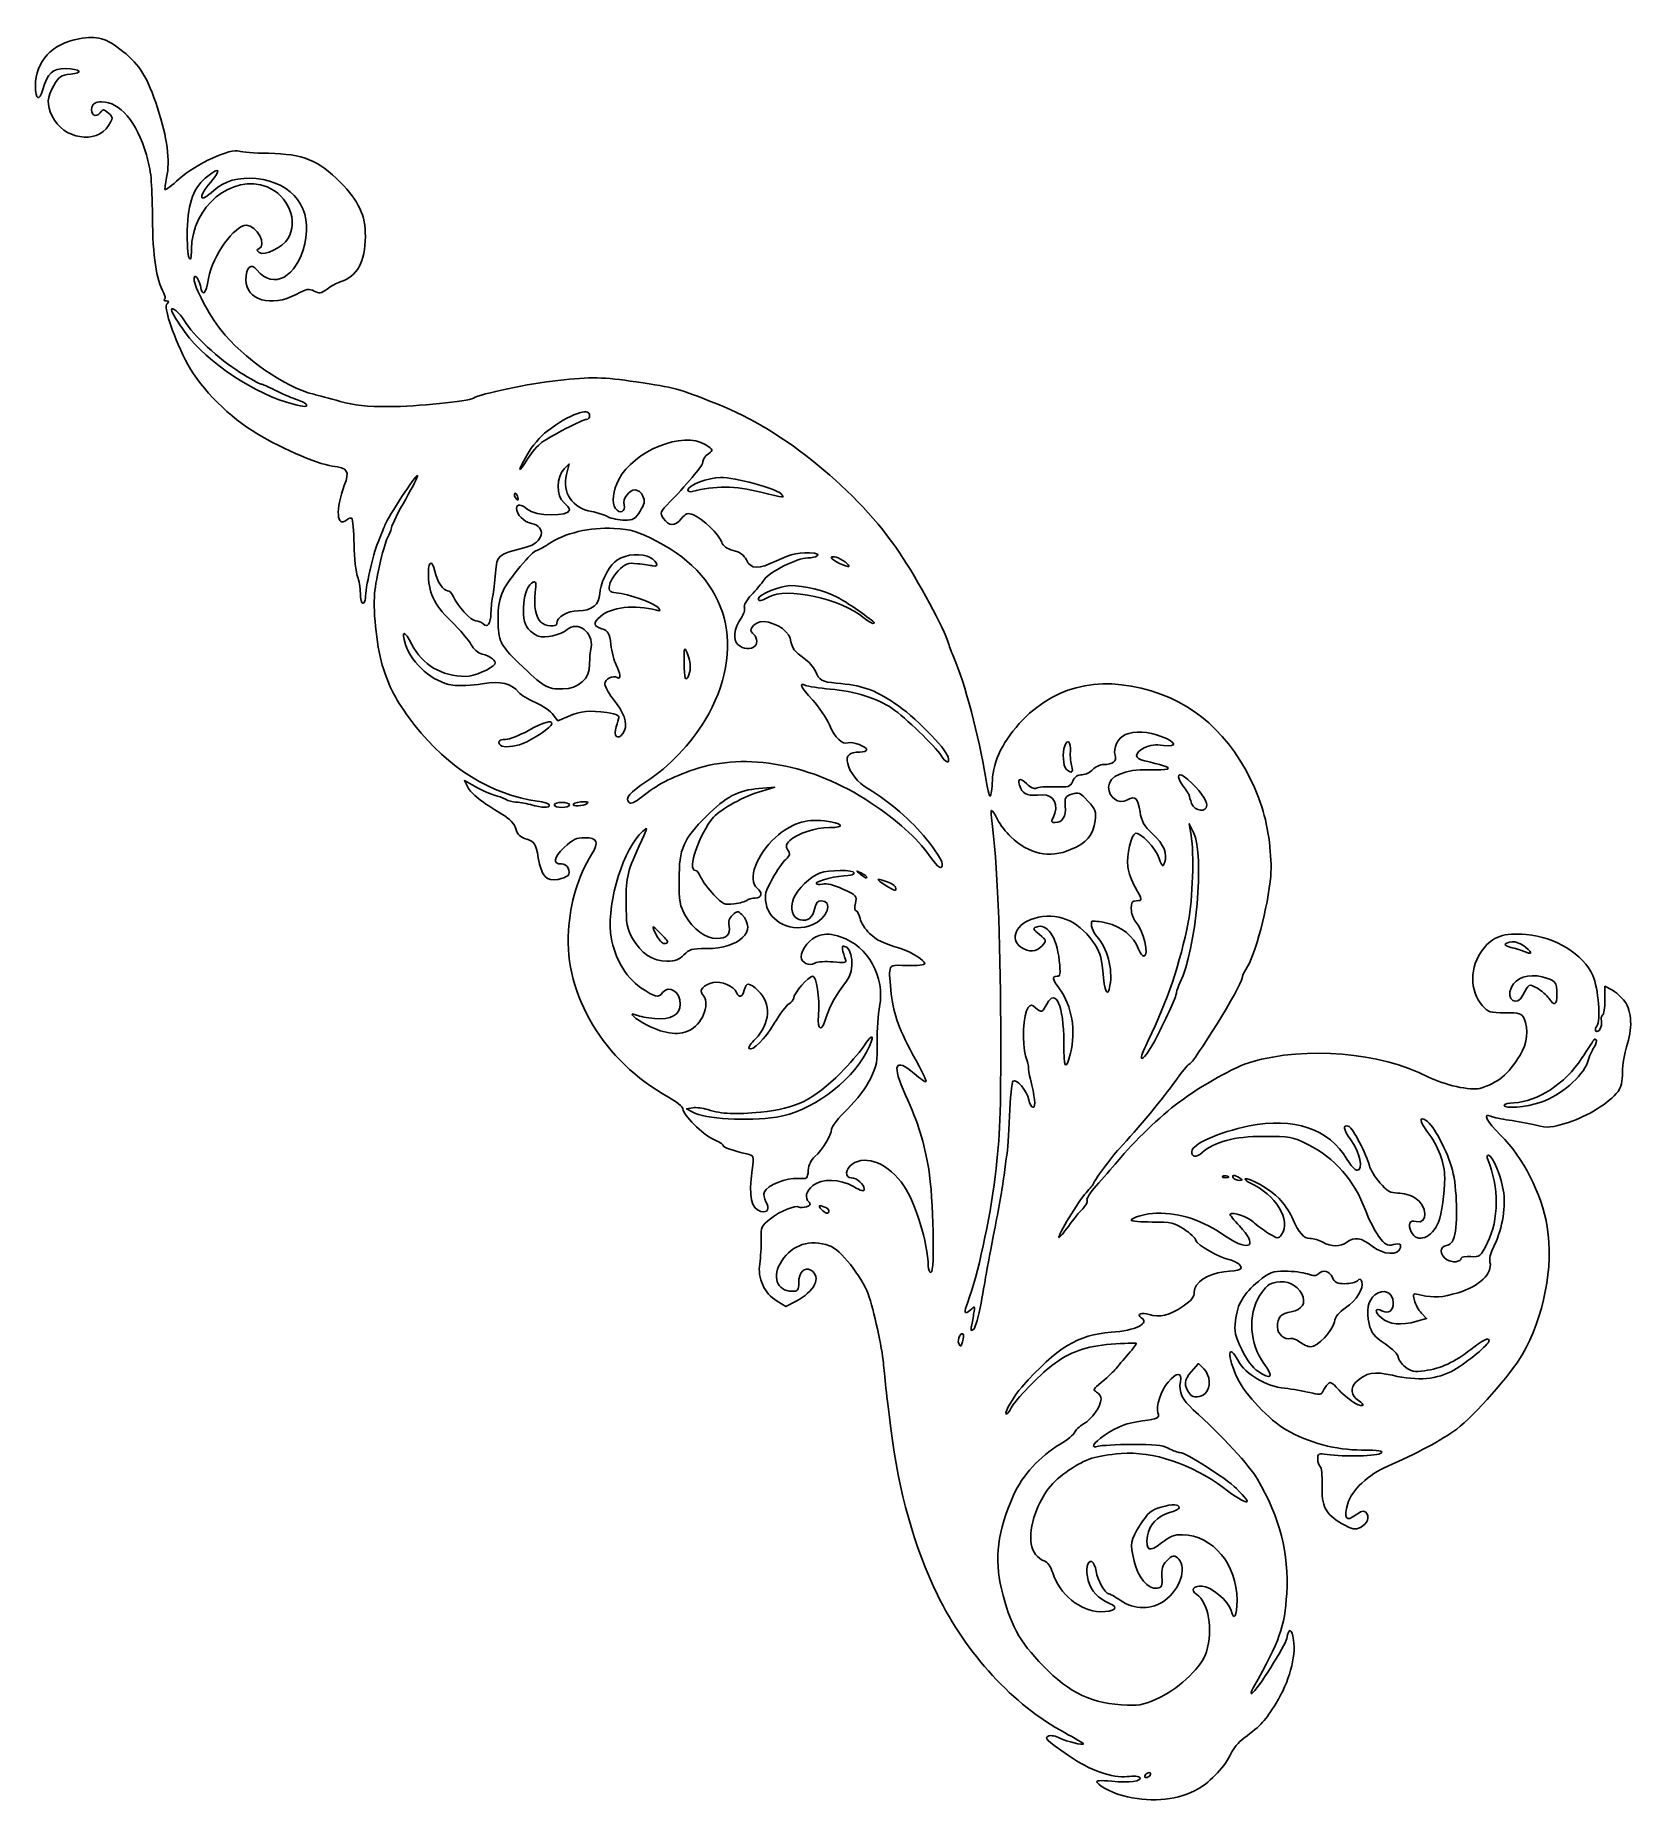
# Model space of a CAD drawing. Header units: centimetres. Extents: x -8.9 to 7.8, y -9.3 to 9.3.
import ezdxf

# ---------------------------------------------------------------- set-up
doc = ezdxf.new("R2010")
doc.units = ezdxf.units.CM
doc.header["$MEASUREMENT"] = 0
doc.layers.add('Layer 1', color=7, linetype='Continuous')

msp = doc.modelspace()

# ---------------------------------------------------------------- linework, layer by layer
at = {"layer": 'Layer 1'}
for points, knots in [([(2.52677, -9.22431), (2.38698, -9.19243), (2.23799, -9.12167), (2.2078, -9.07282), (2.2078, -9.07282), (2.19494, -9.05202), (2.23981, -9.0484), (2.36353, -9.06024), (2.36353, -9.06024), (2.54568, -9.07768), (2.68183, -9.05912), (2.65774, -9.02014), (2.65774, -9.02014), (2.64994, -9.00751), (2.5901, -9.00347), (2.52477, -9.01115), (2.52477, -9.01115), (2.36738, -9.02966), (2.13297, -8.94588), (1.90637, -8.79014), (1.90637, -8.79014), (1.66743, -8.62592), (1.64648, -8.60512), (1.69949, -8.58478), (1.69949, -8.58478), (1.72259, -8.57592), (1.7753, -8.58568), (1.81664, -8.60649), (1.81664, -8.60649), (1.89163, -8.64423), (2.06377, -8.6862), (2.06377, -8.66674), (2.06377, -8.66674), (2.06377, -8.66109), (1.97442, -8.60828), (1.86521, -8.54937), (1.86521, -8.54937), (1.32826, -8.25975), (0.82971, -7.71951), (0.53144, -7.10406), (0.53144, -7.10406), (0.28579, -6.5972), (0.12646, -6.02938), (0.04143, -5.35781), (0.04143, -5.35781), (-0.00061, -5.02574), (-0.02778, -4.78676), (-0.03677, -4.66989), (-0.03677, -4.66989), (-0.04893, -4.51186), (-0.13811, -4.10817), (-0.19722, -3.94362), (-0.19722, -3.94362), (-0.2619, -3.76357), (-0.49452, -3.47284), (-0.6024, -3.43724), (-0.6024, -3.43724), (-0.81314, -3.36769), (-0.98711, -3.42278), (-1.10386, -3.59603), (-1.10386, -3.59603), (-1.21189, -3.75635), (-1.15846, -3.91583), (-0.99672, -3.91583), (-0.99672, -3.91583), (-0.93407, -3.91583), (-0.92604, -3.90568), (-0.92604, -3.82647), (-0.92604, -3.82647), (-0.92604, -3.71878), (-0.86328, -3.65436), (-0.79815, -3.69518), (-0.79815, -3.69518), (-0.68298, -3.76735), (-0.75626, -3.91629), (-0.95889, -4.02191), (-0.95889, -4.02191), (-0.95889, -4.02191), (-1.06287, -4.07611), (-1.06287, -4.07611), (-1.06287, -4.07611), (-1.06287, -4.07611), (-1.15403, -4.01977), (-1.15403, -4.01977), (-1.15403, -4.01977), (-1.28719, -3.93747), (-1.36028, -3.7795), (-1.33586, -3.62676), (-1.33586, -3.62676), (-1.32522, -3.5602), (-1.3181, -3.44435), (-1.32004, -3.36932), (-1.32004, -3.36932), (-1.32335, -3.24129), (-1.31743, -3.22811), (-1.22402, -3.15517), (-1.22402, -3.15517), (-1.11708, -3.07167), (-0.96128, -3.00772), (-0.92277, -3.03153), (-0.92277, -3.03153), (-0.90976, -3.03957), (-0.87421, -3.03825), (-0.84377, -3.02858), (-0.84377, -3.02858), (-0.8035, -3.0158), (-0.79636, -3.00308), (-0.81755, -2.98189), (-0.81755, -2.98189), (-0.8663, -2.93314), (-0.85036, -2.86426), (-0.77696, -2.80652), (-0.77696, -2.80652), (-0.67869, -2.72922), (-0.49586, -2.73355), (-0.35058, -2.81661), (-0.35058, -2.81661), (-0.26898, -2.86327), (-0.23813, -2.87096), (-0.23813, -2.84464), (-0.23813, -2.84464), (-0.23813, -2.79196), (-0.31313, -2.72521), (-0.37231, -2.72521), (-0.37231, -2.72521), (-0.44333, -2.72521), (-0.43834, -2.63289), (-0.36453, -2.58119), (-0.36453, -2.58119), (-0.2162, -2.4773), (0.01926, -2.57622), (0.17936, -2.8097), (0.17936, -2.8097), (0.3006, -2.9865), (0.42819, -3.40689), (0.43478, -3.65126), (0.43478, -3.65126), (0.43576, -3.68764), (0.44847, -3.71741), (0.46302, -3.71741), (0.46302, -3.71741), (0.50623, -3.71741), (0.48892, -2.93227), (0.4391, -2.63262), (0.4391, -2.63262), (0.39146, -2.34608), (0.33263, -2.15908), (0.19455, -1.85541), (0.19455, -1.85541), (0.0494, -1.53618), (0.08288, -1.45516), (0.28754, -1.63035), (0.28754, -1.63035), (0.34906, -1.68301), (0.40444, -1.72106), (0.41059, -1.71491), (0.41059, -1.71491), (0.41675, -1.70875), (0.38597, -1.63888), (0.34221, -1.55963), (0.34221, -1.55963), (0.14141, -1.19604), (0.08417, -1.05377), (0.05263, -0.83986), (0.05263, -0.83986), (0.03494, -0.71992), (0.0248, -0.59203), (0.03008, -0.55565), (0.03008, -0.55565), (0.03934, -0.49185), (0.04602, -0.48972), (0.21828, -0.49563), (0.21828, -0.49563), (0.31651, -0.499), (0.39687, -0.49088), (0.39687, -0.47759), (0.39687, -0.47759), (0.39687, -0.44022), (0.26289, -0.35485), (0.14552, -0.31743), (0.14552, -0.31743), (-0.0654, -0.25019), (-0.09849, -0.23409), (-0.18129, -0.15846), (-0.18129, -0.15846), (-0.22759, -0.11617), (-0.27271, -0.04537), (-0.28156, -0.00111), (-0.28156, -0.00111), (-0.29041, 0.04317), (-0.30902, 0.07938), (-0.32291, 0.07938), (-0.32291, 0.07938), (-0.33724, 0.07938), (-0.34058, 0.11392), (-0.33063, 0.15921), (-0.33063, 0.15921), (-0.31385, 0.23559), (-0.31954, 0.24199), (-0.46213, 0.30727), (-0.46213, 0.30727), (-0.55881, 0.35153), (-0.63394, 0.36978), (-0.676, 0.35923), (-0.676, 0.35923), (-0.71166, 0.35027), (-0.74083, 0.3541), (-0.74083, 0.36772), (-0.74083, 0.36772), (-0.74083, 0.39424), (-0.51611, 0.44979), (-0.4088, 0.44979), (-0.4088, 0.44979), (-0.37314, 0.44979), (-0.34396, 0.4617), (-0.34396, 0.47625), (-0.34396, 0.47625), (-0.34396, 0.5114), (-0.61168, 0.5102), (-0.70604, 0.47463), (-0.70604, 0.47463), (-0.80265, 0.43821), (-0.94052, 0.30447), (-0.98019, 0.20871), (-0.98019, 0.20871), (-1.0235, 0.10415), (-0.9933, 0.00461), (-0.91207, -0.01578), (-0.91207, -0.01578), (-0.82973, -0.03645), (-0.77834, 0.00429), (-0.75792, 0.10643), (-0.75792, 0.10643), (-0.74701, 0.16097), (-0.72655, 0.18521), (-0.69142, 0.18521), (-0.69142, 0.18521), (-0.55649, 0.18521), (-0.62549, -0.00307), (-0.78482, -0.06964), (-0.78482, -0.06964), (-0.98915, -0.15501), (-1.23324, -0.04231), (-1.26914, 0.15399), (-1.26914, 0.15399), (-1.28616, 0.24707), (-1.27705, 0.28245), (-1.20163, 0.4163), (-1.20163, 0.4163), (-1.15368, 0.50139), (-1.09059, 0.5926), (-1.06143, 0.61899), (-1.06143, 0.61899), (-1.0178, 0.65847), (-1.01393, 0.67579), (-1.03956, 0.71683), (-1.03956, 0.71683), (-1.06514, 0.75779), (-1.06133, 0.77553), (-1.01822, 0.81615), (-1.01822, 0.81615), (-0.93731, 0.89239), (-0.75414, 0.9525), (-0.60273, 0.9525), (-0.60273, 0.9525), (-0.42793, 0.9525), (-0.46418, 1.00021), (-0.65627, 1.02296), (-0.65627, 1.02296), (-0.85353, 1.04632), (-1.0098, 0.99367), (-1.16959, 0.85001), (-1.16959, 0.85001), (-1.37031, 0.66954), (-1.46664, 0.40382), (-1.36263, 0.31749), (-1.36263, 0.31749), (-1.30322, 0.26818), (-1.31452, 0.21166), (-1.3838, 0.21166), (-1.3838, 0.21166), (-1.41727, 0.21166), (-1.45597, 0.20126), (-1.46979, 0.18854), (-1.46979, 0.18854), (-1.48361, 0.17583), (-1.54432, 0.15926), (-1.60469, 0.15173), (-1.60469, 0.15173), (-1.70651, 0.13903), (-1.72196, 0.14597), (-1.8181, 0.24761), (-1.8181, 0.24761), (-1.87511, 0.30787), (-1.93559, 0.38992), (-1.95251, 0.42994), (-1.95251, 0.42994), (-1.96943, 0.46996), (-1.99543, 0.5027), (-2.0103, 0.5027), (-2.0103, 0.5027), (-2.10304, 0.5027), (-1.97214, 0.88611), (-1.81963, 1.06119), (-1.81963, 1.06119), (-1.74371, 1.14835), (-1.4941, 1.2842), (-1.31489, 1.3359), (-1.31489, 1.3359), (-1.31489, 1.3359), (-1.17743, 1.37556), (-1.17743, 1.37556), (-1.17743, 1.37556), (-1.17743, 1.37556), (-1.34312, 1.36283), (-1.34312, 1.36283), (-1.34312, 1.36283), (-1.55746, 1.34637), (-1.69283, 1.27542), (-1.89425, 1.074), (-1.89425, 1.074), (-2.13902, 0.82923), (-2.18156, 0.73118), (-2.18226, 0.41009), (-2.18226, 0.41009), (-2.18277, 0.17636), (-2.17513, 0.13174), (-2.1167, 0.02747), (-2.1167, 0.02747), (-2.03783, -0.11327), (-1.90231, -0.21168), (-1.78735, -0.21168), (-1.78735, -0.21168), (-1.68147, -0.21168), (-1.63957, -0.16978), (-1.65722, -0.08154), (-1.65722, -0.08154), (-1.66686, -0.03332), (-1.65523, 0.00235), (-1.61924, 0.03492), (-1.61924, 0.03492), (-1.57145, 0.07817), (-1.56399, 0.07849), (-1.52457, 0.03908), (-1.52457, 0.03908), (-1.35417, -0.13132), (-1.54723, -0.31751), (-1.89433, -0.31751), (-1.89433, -0.31751), (-2.04873, -0.31751), (-2.07865, -0.32583), (-2.13225, -0.38366), (-2.13225, -0.38366), (-2.17974, -0.4349), (-2.21978, -0.44981), (-2.30997, -0.44981), (-2.30997, -0.44981), (-2.45932, -0.44981), (-2.5847, -0.36706), (-2.67231, -0.21066), (-2.67231, -0.21066), (-2.73059, -0.10662), (-2.73844, -0.06114), (-2.73846, 0.17271), (-2.73846, 0.17271), (-2.73848, 0.44742), (-2.73038, 0.47937), (-2.5744, 0.82019), (-2.5744, 0.82019), (-2.51094, 0.95885), (-2.51047, 0.9633), (-2.56445, 0.91455), (-2.56445, 0.91455), (-2.76344, 0.73483), (-2.93703, 0.18562), (-2.90202, -0.15351), (-2.90202, -0.15351), (-2.87822, -0.38415), (-2.74952, -0.61726), (-2.58473, -0.72824), (-2.58473, -0.72824), (-2.43215, -0.831), (-2.40233, -0.83778), (-2.35483, -0.78054), (-2.35483, -0.78054), (-2.28467, -0.696), (-2.16962, -0.77076), (-2.16962, -0.90088), (-2.16962, -0.90088), (-2.16962, -1.01471), (-2.266, -1.06829), (-2.44113, -1.05182), (-2.44113, -1.05182), (-2.51735, -1.04466), (-2.60251, -1.02926), (-2.63036, -1.01762), (-2.63036, -1.01762), (-2.73348, -0.97449), (-2.64222, -1.05931), (-2.51749, -1.12251), (-2.51749, -1.12251), (-2.32646, -1.21931), (-2.16528, -1.23509), (-2.05619, -1.16767), (-2.05619, -1.16767), (-1.92221, -1.08487), (-1.85522, -0.88061), (-1.93565, -0.80018), (-1.93565, -0.80018), (-1.97795, -0.75788), (-1.92402, -0.69631), (-1.82575, -0.67473), (-1.82575, -0.67473), (-1.741, -0.65612), (-1.60331, -0.71445), (-1.57833, -0.77956), (-1.57833, -0.77956), (-1.55485, -0.84074), (-1.51596, -0.82851), (-1.49728, -0.75408), (-1.49728, -0.75408), (-1.47606, -0.66955), (-1.44823, -0.6708), (-1.35047, -0.76069), (-1.35047, -0.76069), (-1.2116, -0.88838), (-1.22516, -1.11463), (-1.3808, -1.2668), (-1.3808, -1.2668), (-1.42692, -1.31189), (-1.45726, -1.35617), (-1.44823, -1.3652), (-1.44823, -1.3652), (-1.41279, -1.40064), (-1.27671, -1.26612), (-1.17901, -1.09906), (-1.17901, -1.09906), (-1.12249, -1.00241), (-1.05436, -0.91162), (-1.02761, -0.89731), (-1.02761, -0.89731), (-1.00086, -0.88299), (-0.97898, -0.85655), (-0.97898, -0.83855), (-0.97898, -0.83855), (-0.97898, -0.79025), (-0.8222, -0.60856), (-0.78052, -0.60856), (-0.78052, -0.60856), (-0.73792, -0.60856), (-0.70467, -0.82834), (-0.71844, -1.01884), (-0.71844, -1.01884), (-0.73057, -1.18657), (-0.68294, -1.19814), (-0.63645, -1.03876), (-0.63645, -1.03876), (-0.60095, -0.91706), (-0.53467, -0.79961), (-0.42355, -0.66147), (-0.42355, -0.66147), (-0.33357, -0.54962), (-0.3554, -0.29105), (-0.45483, -0.29105), (-0.45483, -0.29105), (-0.4769, -0.29105), (-0.46922, -0.33906), (-0.43076, -0.4415), (-0.43076, -0.4415), (-0.42217, -0.4644), (-0.45796, -0.46886), (-0.56308, -0.45801), (-0.56308, -0.45801), (-0.64384, -0.44967), (-0.72882, -0.45524), (-0.7564, -0.47068), (-0.7564, -0.47068), (-0.81612, -0.5041), (-0.89958, -0.46677), (-0.89958, -0.40664), (-0.89958, -0.40664), (-0.89958, -0.32039), (-0.80743, -0.20996), (-0.71147, -0.18121), (-0.71147, -0.18121), (-0.63425, -0.15807), (-0.5885, -0.16115), (-0.48155, -0.19668), (-0.48155, -0.19668), (-0.19934, -0.29042), (-0.01717, -0.61804), (-0.0766, -0.92497), (-0.0766, -0.92497), (-0.09221, -1.00559), (-0.10328, -1.17472), (-0.10119, -1.3008), (-0.10119, -1.3008), (-0.09784, -1.50349), (-0.10614, -1.54792), (-0.17285, -1.68445), (-0.17285, -1.68445), (-0.21749, -1.77581), (-0.31645, -1.90607), (-0.41519, -2.00345), (-0.41519, -2.00345), (-0.50698, -2.09397), (-0.58212, -2.18922), (-0.58218, -2.21512), (-0.58218, -2.21512), (-0.58231, -2.27723), (-0.67763, -2.43388), (-0.75572, -2.50032), (-0.75572, -2.50032), (-0.79445, -2.53327), (-0.82084, -2.58817), (-0.82568, -2.64584), (-0.82568, -2.64584), (-0.83319, -2.73546), (-0.83664, -2.73819), (-0.93283, -2.73066), (-0.93283, -2.73066), (-1.04749, -2.72168), (-1.26242, -2.80694), (-1.28707, -2.87117), (-1.28707, -2.87117), (-1.29611, -2.89472), (-1.28861, -2.94182), (-1.27041, -2.97583), (-1.27041, -2.97583), (-1.2296, -3.05209), (-1.25247, -3.09527), (-1.3238, -3.07661), (-1.3238, -3.07661), (-1.42548, -3.05002), (-1.452, -2.92329), (-1.41505, -2.6406), (-1.41505, -2.6406), (-1.39537, -2.49001), (-1.39543, -2.48982), (-1.47159, -2.47286), (-1.47159, -2.47286), (-1.61551, -2.44079), (-1.71979, -2.40358), (-1.71979, -2.38429), (-1.71979, -2.38429), (-1.71979, -2.37367), (-1.7662, -2.3445), (-1.82292, -2.31948), (-1.82292, -2.31948), (-1.93414, -2.27041), (-2.14313, -2.06237), (-2.14313, -2.00072), (-2.14313, -2.00072), (-2.14313, -1.97996), (-2.21159, -1.92441), (-2.29527, -1.8773), (-2.29527, -1.8773), (-2.97653, -1.49365), (-3.38644, -0.8121), (-3.34474, -0.13229), (-3.34474, -0.13229), (-3.32679, 0.16035), (-3.24099, 0.44345), (-3.10143, 0.67054), (-3.10143, 0.67054), (-3.0206, 0.80205), (-3.03875, 0.84667), (-3.17306, 0.84667), (-3.17306, 0.84667), (-3.25976, 0.84667), (-3.29819, 0.82804), (-3.38827, 0.74235), (-3.38827, 0.74235), (-3.50261, 0.63358), (-3.51386, 0.56739), (-3.41741, 0.57092), (-3.41741, 0.57092), (-3.35689, 0.57313), (-3.31153, 0.48789), (-3.3518, 0.44763), (-3.3518, 0.44763), (-3.36461, 0.43482), (-3.41045, 0.41742), (-3.45365, 0.40896), (-3.45365, 0.40896), (-3.57377, 0.38546), (-3.62601, 0.44207), (-3.66069, 0.63331), (-3.66069, 0.63331), (-3.68922, 0.79068), (-3.69618, 0.80189), (-3.78266, 0.83004), (-3.78266, 0.83004), (-3.85061, 0.85216), (-3.88034, 0.88078), (-3.89738, 0.94047), (-3.89738, 0.94047), (-3.91333, 0.99633), (-3.95824, 1.04342), (-4.04379, 1.09398), (-4.04379, 1.09398), (-4.25041, 1.2161), (-4.36497, 1.30699), (-4.40184, 1.37805), (-4.40184, 1.37805), (-4.40184, 1.37805), (-4.43697, 1.44576), (-4.43697, 1.44576), (-4.43697, 1.44576), (-4.43697, 1.44576), (-4.30015, 1.37165), (-4.30015, 1.37165), (-4.30015, 1.37165), (-4.2249, 1.33089), (-4.14039, 1.29374), (-4.11235, 1.28909), (-4.11235, 1.28909), (-4.08431, 1.28444), (-4.03648, 1.26693), (-4.00605, 1.25018), (-4.00605, 1.25018), (-3.97563, 1.23343), (-3.928, 1.22003), (-3.90022, 1.22039), (-3.90022, 1.22039), (-3.87243, 1.22076), (-3.80207, 1.20854), (-3.74387, 1.19324), (-3.74387, 1.19324), (-3.61129, 1.15839), (-3.54543, 1.15699), (-3.54543, 1.189), (-3.54543, 1.189), (-3.54543, 1.20266), (-3.60198, 1.22142), (-3.67111, 1.23068), (-3.67111, 1.23068), (-4.1487, 1.29469), (-4.6118, 1.58095), (-4.9575, 2.02586), (-4.9575, 2.02586), (-5.13519, 2.25455), (-5.21553, 2.39889), (-5.28784, 2.61937), (-5.28784, 2.61937), (-5.35296, 2.81793), (-5.39735, 3.19902), (-5.38015, 3.41184), (-5.38015, 3.41184), (-5.36809, 3.56106), (-5.27343, 3.96021), (-5.23867, 4.00843), (-5.23867, 4.00843), (-5.22818, 4.02298), (-5.21242, 4.06465), (-5.20365, 4.10103), (-5.20365, 4.10103), (-5.19488, 4.13741), (-5.12708, 4.27267), (-5.05299, 4.4016), (-5.05299, 4.4016), (-4.9789, 4.53054), (-4.92367, 4.64142), (-4.93025, 4.648), (-4.93025, 4.648), (-4.94502, 4.66277), (-5.23539, 4.22035), (-5.27142, 4.12818), (-5.27142, 4.12818), (-5.28579, 4.09142), (-5.31975, 4.00776), (-5.34688, 3.94227), (-5.34688, 3.94227), (-5.39627, 3.82303), (-5.47688, 3.46283), (-5.47688, 3.36132), (-5.47688, 3.36132), (-5.47688, 3.33161), (-5.48878, 3.30729), (-5.50333, 3.30729), (-5.50333, 3.30729), (-5.51788, 3.30729), (-5.52979, 3.35414), (-5.52979, 3.4114), (-5.52979, 3.4114), (-5.52979, 3.46866), (-5.54325, 3.54903), (-5.55971, 3.58999), (-5.55971, 3.58999), (-5.57616, 3.63096), (-5.59225, 3.78077), (-5.59546, 3.92291), (-5.59546, 3.92291), (-5.59867, 4.06505), (-5.60873, 4.18879), (-5.61782, 4.19788), (-5.61782, 4.19788), (-5.62691, 4.20697), (-5.65198, 4.19978), (-5.67352, 4.1819), (-5.67352, 4.1819), (-5.77858, 4.09471), (-5.79235, 4.29646), (-5.69819, 4.54321), (-5.69819, 4.54321), (-5.63992, 4.69591), (-5.65935, 4.72726), (-5.82557, 4.74872), (-5.82557, 4.74872), (-5.98629, 4.76948), (-6.41283, 4.95772), (-6.6675, 5.1203), (-6.6675, 5.1203), (-6.95107, 5.30132), (-7.2455, 5.6133), (-7.36574, 5.86017), (-7.36574, 5.86017), (-7.51298, 6.16248), (-7.59588, 6.41645), (-7.55927, 6.45306), (-7.55927, 6.45306), (-7.53794, 6.4744), (-7.53981, 6.48229), (-7.5662, 6.48229), (-7.5662, 6.48229), (-7.58609, 6.48229), (-7.59484, 6.48981), (-7.58565, 6.499), (-7.58565, 6.499), (-7.57646, 6.50819), (-7.58033, 6.53698), (-7.59424, 6.56298), (-7.59424, 6.56298), (-7.67609, 6.71592), (-7.7083, 6.93414), (-7.71317, 7.36865), (-7.71317, 7.36865), (-7.71738, 7.74519), (-7.72772, 7.85075), (-7.77667, 8.01688), (-7.77667, 8.01688), (-7.87936, 8.36538), (-8.05429, 8.57218), (-8.2466, 8.5724), (-8.2466, 8.5724), (-8.30927, 8.57247), (-8.33537, 8.55812), (-8.34865, 8.51628), (-8.34865, 8.51628), (-8.37237, 8.44156), (-8.30719, 8.39801), (-8.26203, 8.45841), (-8.26203, 8.45841), (-8.23185, 8.49878), (-8.22534, 8.49843), (-8.17604, 8.45381), (-8.17604, 8.45381), (-8.12304, 8.40584), (-8.12302, 8.40503), (-8.17423, 8.32416), (-8.17423, 8.32416), (-8.30172, 8.1228), (-8.65229, 8.18069), (-8.7668, 8.422), (-8.7668, 8.422), (-8.82528, 8.54524), (-8.82149, 8.61786), (-8.74998, 8.74448), (-8.74998, 8.74448), (-8.69698, 8.83832), (-8.67679, 8.85181), (-8.57182, 8.86354), (-8.57182, 8.86354), (-8.4318, 8.87919), (-8.46597, 8.91474), (-8.6271, 8.92105), (-8.6271, 8.92105), (-8.75807, 8.92618), (-8.81914, 8.86968), (-8.86443, 8.70149), (-8.86443, 8.70149), (-8.89951, 8.57121), (-8.9431, 8.59244), (-8.94233, 8.73943), (-8.94233, 8.73943), (-8.94097, 8.99846), (-8.77103, 9.18238), (-8.484, 9.23544), (-8.484, 9.23544), (-8.2948, 9.27041), (-8.20073, 9.24306), (-8.02266, 9.10127), (-8.02266, 9.10127), (-7.84567, 8.96035), (-7.76416, 8.82712), (-7.65957, 8.50784), (-7.65957, 8.50784), (-7.55819, 8.19834), (-7.52567, 7.94997), (-7.56413, 7.77881), (-7.56413, 7.77881), (-7.57867, 7.71409), (-7.58575, 7.65631), (-7.57986, 7.65042), (-7.57986, 7.65042), (-7.57397, 7.64453), (-7.50784, 7.69483), (-7.4329, 7.76221), (-7.4329, 7.76221), (-7.25595, 7.9213), (-6.88835, 8.09102), (-6.80097, 8.05396), (-6.80097, 8.05396), (-6.77849, 8.04443), (-6.64104, 8.0344), (-6.49552, 8.03168), (-6.49552, 8.03168), (-6.12724, 8.02479), (-5.97134, 7.96182), (-5.73874, 7.72602), (-5.73874, 7.72602), (-5.54346, 7.52803), (-5.47688, 7.38335), (-5.47688, 7.15698), (-5.47688, 7.15698), (-5.47688, 6.89438), (-5.56433, 6.7367), (-5.74095, 6.68082), (-5.74095, 6.68082), (-5.77705, 6.6694), (-5.83938, 6.63581), (-5.87946, 6.60618), (-5.87946, 6.60618), (-5.94174, 6.56013), (-5.9613, 6.5571), (-6.01399, 6.5853), (-6.01399, 6.5853), (-6.06717, 6.61376), (-6.09323, 6.60895), (-6.20354, 6.5503), (-6.20354, 6.5503), (-6.46393, 6.41185), (-6.73101, 6.48955), (-6.73101, 6.70377), (-6.73101, 6.70377), (-6.73101, 6.83797), (-6.67886, 6.88443), (-6.61538, 6.80678), (-6.61538, 6.80678), (-6.44199, 6.59469), (-6.19828, 6.72827), (-6.11394, 7.08162), (-6.11394, 7.08162), (-6.02626, 7.44897), (-6.23044, 7.72341), (-6.62297, 7.7658), (-6.62297, 7.7658), (-6.80515, 7.78547), (-6.96242, 7.74172), (-7.06967, 7.64154), (-7.06967, 7.64154), (-7.21982, 7.50128), (-7.24282, 7.55979), (-7.10321, 7.72688), (-7.10321, 7.72688), (-6.98959, 7.86287), (-7.00262, 7.89135), (-7.13296, 7.79193), (-7.13296, 7.79193), (-7.27909, 7.68047), (-7.33908, 7.52207), (-7.34722, 7.22617), (-7.34722, 7.22617), (-7.35098, 7.0896), (-7.34282, 6.95863), (-7.32909, 6.93513), (-7.32909, 6.93513), (-7.31101, 6.90418), (-7.3039, 6.92863), (-7.30332, 7.02381), (-7.30332, 7.02381), (-7.30057, 7.47253), (-6.8765, 7.82255), (-6.50979, 7.67877), (-6.50979, 7.67877), (-6.28622, 7.59111), (-6.17663, 7.31941), (-6.29063, 7.13539), (-6.29063, 7.13539), (-6.34676, 7.04478), (-6.53763, 6.9524), (-6.59123, 6.9899), (-6.59123, 6.9899), (-6.61948, 7.00966), (-6.62028, 7.01854), (-6.59474, 7.02891), (-6.59474, 7.02891), (-6.50651, 7.06471), (-6.61804, 7.27604), (-6.72517, 7.27604), (-6.72517, 7.27604), (-6.8531, 7.27604), (-7.07896, 6.96031), (-7.12389, 6.71867), (-7.12389, 6.71867), (-7.15613, 6.54529), (-7.18343, 6.52054), (-7.20983, 6.64074), (-7.20983, 6.64074), (-7.2285, 6.72573), (-7.27604, 6.77571), (-7.27604, 6.71034), (-7.27604, 6.71034), (-7.27604, 6.63238), (-7.12043, 6.33797), (-6.99574, 6.18002), (-6.99574, 6.18002), (-6.75645, 5.8769), (-6.32829, 5.57945), (-6.01927, 5.50164), (-6.01927, 5.50164), (-5.97561, 5.49065), (-5.8506, 5.45705), (-5.74146, 5.42697), (-5.74146, 5.42697), (-5.59212, 5.38582), (-5.46446, 5.37225), (-5.22552, 5.37215), (-5.22552, 5.37215), (-4.94492, 5.37202), (-4.39704, 5.42788), (-4.34138, 5.46228), (-4.34138, 5.46228), (-4.27025, 5.50624), (-3.74793, 5.61561), (-3.45568, 5.64773), (-3.45568, 5.64773), (-3.10839, 5.6859), (-2.97851, 5.68346), (-2.63261, 5.63224), (-2.63261, 5.63224), (-2.2231, 5.5716), (-2.20305, 5.56612), (-1.77575, 5.3981), (-1.77575, 5.3981), (-1.08171, 5.1252), (-0.30299, 4.48808), (0.13629, 3.83374), (0.13629, 3.83374), (0.32507, 3.55254), (0.60396, 3.03492), (0.64803, 2.88396), (0.64803, 2.88396), (0.65865, 2.84758), (0.68317, 2.7821), (0.70252, 2.73844), (0.70252, 2.73844), (0.81534, 2.48389), (0.97291, 1.8902), (1.03402, 1.48944), (1.03402, 1.48944), (1.05223, 1.37002), (1.0752, 1.27731), (1.08507, 1.28341), (1.08507, 1.28341), (1.09494, 1.28951), (1.10523, 1.36247), (1.10795, 1.44556), (1.10795, 1.44556), (1.11474, 1.65339), (1.22621, 1.87591), (1.42728, 2.083), (1.42728, 2.083), (1.80367, 2.47067), (2.30152, 2.56211), (2.88395, 2.35054), (2.88395, 2.35054), (3.36811, 2.17467), (3.74888, 1.74587), (3.93982, 1.16151), (3.93982, 1.16151), (4.00686, 0.95634), (4.0469, 0.64), (4.03069, 0.44359), (4.03069, 0.44359), (4.00426, 0.12343), (3.86477, -0.40234), (3.77057, -0.53683), (3.77057, -0.53683), (3.7486, -0.56819), (3.73063, -0.60985), (3.73063, -0.62939), (3.73063, -0.62939), (3.73063, -0.69806), (3.21448, -1.53458), (3.17211, -1.53458), (3.17211, -1.53458), (3.1617, -1.53458), (3.09649, -1.61495), (3.02719, -1.71317), (3.02719, -1.71317), (2.91384, -1.87383), (2.63443, -2.21003), (2.43898, -2.42093), (2.43898, -2.42093), (2.35914, -2.50707), (2.16958, -2.7636), (2.16958, -2.78549), (2.16958, -2.78549), (2.16958, -2.79292), (2.13465, -2.83638), (2.09197, -2.88208), (2.09197, -2.88208), (2.01263, -2.96701), (1.78995, -3.33335), (1.80718, -3.35059), (1.80718, -3.35059), (1.81243, -3.35584), (1.85674, -3.30359), (1.90566, -3.2345), (1.90566, -3.2345), (1.95458, -3.1654), (2.02273, -3.08203), (2.05712, -3.04922), (2.05712, -3.04922), (2.09151, -3.01641), (2.11195, -2.97712), (2.10255, -2.9619), (2.10255, -2.9619), (2.09315, -2.94668), (2.13712, -2.87696), (2.20028, -2.80696), (2.20028, -2.80696), (2.26344, -2.73696), (2.36273, -2.62244), (2.42094, -2.55247), (2.42094, -2.55247), (2.60316, -2.33342), (2.86407, -2.08275), (3.06969, -1.92916), (3.06969, -1.92916), (3.29476, -1.76106), (3.66627, -1.5539), (3.82323, -1.50899), (3.82323, -1.50899), (4.41355, -1.34007), (5.16727, -1.40374), (5.68779, -1.6665), (5.68779, -1.6665), (5.85202, -1.74941), (6.13368, -1.81159), (6.22557, -1.78523), (6.22557, -1.78523), (6.41531, -1.7308), (6.52333, -1.64212), (6.65109, -1.4359), (6.65109, -1.4359), (6.7251, -1.31643), (6.742, -1.16109), (6.69274, -1.05297), (6.69274, -1.05297), (6.66796, -0.99859), (6.64683, -0.99219), (6.49201, -0.99219), (6.49201, -0.99219), (6.33581, -0.99219), (6.31285, -0.98507), (6.25602, -0.91901), (6.25602, -0.91901), (6.11703, -0.75743), (6.11795, -0.51122), (6.25822, -0.32732), (6.25822, -0.32732), (6.36335, -0.18949), (6.47735, -0.15028), (6.71484, -0.17025), (6.71484, -0.17025), (7.02042, -0.19595), (7.31474, -0.37753), (7.41381, -0.60149), (7.41381, -0.60149), (7.47226, -0.73363), (7.49934, -1.07861), (7.45542, -1.13154), (7.45542, -1.13154), (7.43994, -1.15019), (7.43557, -1.17375), (7.44571, -1.18389), (7.44571, -1.18389), (7.47299, -1.21117), (7.51662, -1.13178), (7.50379, -1.07821), (7.50379, -1.07821), (7.49769, -1.05276), (7.50349, -1.02527), (7.51668, -1.01712), (7.51668, -1.01712), (7.52984, -1.00896), (7.54063, -0.93721), (7.54063, -0.85765), (7.54063, -0.85765), (7.54063, -0.85765), (7.54063, -0.71301), (7.54063, -0.71301), (7.54063, -0.71301), (7.54063, -0.71301), (7.61339, -0.7508), (7.61339, -0.7508), (7.61339, -0.7508), (7.65341, -0.77158), (7.71449, -0.82708), (7.74913, -0.87413), (7.74913, -0.87413), (7.82467, -0.97674), (7.8322, -1.16545), (7.7681, -1.34937), (7.7681, -1.34937), (7.74528, -1.41485), (7.72617, -1.53392), (7.72563, -1.61395), (7.72563, -1.61395), (7.72498, -1.71036), (7.70923, -1.77925), (7.67894, -1.81807), (7.67894, -1.81807), (7.58523, -1.9382), (7.35743, -2.08025), (7.15841, -2.14266), (7.15841, -2.14266), (6.9746, -2.20031), (6.9439, -2.20304), (6.81854, -2.17297), (6.81854, -2.17297), (6.74274, -2.15479), (6.61524, -2.13059), (6.53521, -2.11919), (6.53521, -2.11919), (6.45517, -2.10779), (6.36885, -2.08938), (6.34339, -2.07827), (6.34339, -2.07827), (6.24951, -2.03732), (6.29834, -2.13292), (6.44454, -2.27631), (6.44454, -2.27631), (6.68185, -2.50905), (6.87571, -2.89), (6.93473, -3.23954), (6.93473, -3.23954), (7.00421, -3.65105), (6.89929, -4.1898), (6.6734, -4.58142), (6.6734, -4.58142), (6.55728, -4.78274), (6.16633, -5.22587), (5.984, -5.36282), (5.984, -5.36282), (5.83729, -5.47302), (5.54766, -5.62873), (5.26058, -5.75174), (5.26058, -5.75174), (5.05989, -5.83773), (4.87676, -6.00878), (4.84026, -6.14433), (4.84026, -6.14433), (4.7978, -6.30203), (4.82251, -6.33944), (4.92102, -6.2666), (4.92102, -6.2666), (4.97859, -6.22403), (5.00904, -6.21553), (5.02974, -6.23624), (5.02974, -6.23624), (5.07414, -6.28064), (5.04688, -6.35838), (4.97421, -6.39461), (4.97421, -6.39461), (4.91683, -6.42322), (4.89194, -6.41798), (4.77601, -6.3529), (4.77601, -6.3529), (4.60698, -6.25802), (4.56481, -6.17475), (4.57066, -5.94743), (4.57066, -5.94743), (4.57318, -5.84971), (4.56379, -5.76269), (4.5498, -5.75405), (4.5498, -5.75405), (4.53582, -5.74541), (4.52438, -5.71026), (4.52438, -5.67595), (4.52438, -5.67595), (4.52438, -5.61876), (4.53264, -5.61485), (4.6236, -5.62897), (4.6236, -5.62897), (4.8019, -5.65666), (5.15823, -5.64736), (5.19144, -5.61415), (5.19144, -5.61415), (5.21572, -5.58987), (5.16888, -5.58271), (4.98575, -5.58271), (4.98575, -5.58271), (4.71537, -5.58271), (4.43044, -5.50653), (4.19322, -5.3708), (4.19322, -5.3708), (4.01943, -5.27137), (3.75985, -4.9975), (3.68159, -4.83101), (3.68159, -4.83101), (3.57051, -4.5947), (3.5785, -4.43972), (3.69093, -4.64989), (3.69093, -4.64989), (3.76355, -4.78563), (3.9816, -4.91324), (4.17665, -4.93415), (4.17665, -4.93415), (4.25875, -4.94295), (4.37878, -4.96368), (4.44338, -4.98022), (4.44338, -4.98022), (4.52378, -5.0008), (4.56373, -5.0016), (4.57001, -4.98275), (4.57001, -4.98275), (4.57506, -4.9676), (4.59651, -4.93268), (4.61769, -4.90515), (4.61769, -4.90515), (4.65455, -4.85722), (4.6601, -4.85927), (4.74852, -4.95337), (4.74852, -4.95337), (4.7993, -5.00742), (4.8768, -5.07024), (4.92074, -5.09296), (4.92074, -5.09296), (5.00718, -5.13766), (5.0321, -5.11238), (4.95132, -5.06193), (4.95132, -5.06193), (4.87563, -5.01466), (4.86423, -4.92712), (4.92623, -4.86935), (4.92623, -4.86935), (5.03378, -4.76915), (5.11492, -4.75406), (5.30859, -4.79824), (5.30859, -4.79824), (5.57863, -4.85984), (5.78041, -4.84241), (5.95523, -4.74239), (5.95523, -4.74239), (6.09387, -4.66308), (6.32354, -4.47191), (6.32354, -4.43584), (6.32354, -4.43584), (6.32354, -4.39552), (6.2606, -4.42524), (6.13392, -4.52537), (6.13392, -4.52537), (5.96518, -4.65875), (5.81536, -4.72794), (5.64711, -4.75019), (5.64711, -4.75019), (5.53717, -4.76473), (5.50508, -4.75841), (5.4438, -4.71014), (5.4438, -4.71014), (5.40378, -4.67862), (5.37104, -4.63239), (5.37104, -4.60742), (5.37104, -4.60742), (5.37104, -4.58211), (5.30954, -4.52075), (5.23213, -4.46882), (5.23213, -4.46882), (5.11507, -4.39028), (5.08866, -4.35716), (5.06422, -4.25818), (5.06422, -4.25818), (5.03117, -4.12438), (5.05471, -4.00694), (5.12531, -3.9534), (5.12531, -3.9534), (5.21769, -3.88332), (5.31813, -3.92578), (5.31813, -4.0349), (5.31813, -4.0349), (5.31813, -4.11744), (5.268, -4.15732), (5.20598, -4.12412), (5.20598, -4.12412), (5.1221, -4.07923), (5.11405, -4.12715), (5.19393, -4.1959), (5.19393, -4.1959), (5.27631, -4.2668), (5.39632, -4.2782), (5.56561, -4.23119), (5.56561, -4.23119), (5.56561, -4.23119), (5.66756, -4.20288), (5.66756, -4.20288), (5.66756, -4.20288), (5.66756, -4.20288), (5.61387, -4.14535), (5.61387, -4.14535), (5.61387, -4.14535), (5.58434, -4.11371), (5.55159, -4.05324), (5.5411, -4.01097), (5.5411, -4.01097), (5.52219, -3.93483), (5.52285, -3.93432), (5.6119, -3.95557), (5.6119, -3.95557), (5.74435, -3.98718), (5.83299, -3.98147), (6.00099, -3.93054), (6.00099, -3.93054), (6.22154, -3.86368), (6.36337, -3.72693), (6.33391, -3.60955), (6.33391, -3.60955), (6.32584, -3.57741), (6.34011, -3.51114), (6.36561, -3.46228), (6.36561, -3.46228), (6.4549, -3.29119), (6.50132, -3.05233), (6.47817, -2.88307), (6.47817, -2.88307), (6.45553, -2.71762), (6.36217, -2.48708), (6.3178, -2.48708), (6.3178, -2.48708), (6.30305, -2.48708), (6.29984, -2.50749), (6.3105, -2.53338), (6.3105, -2.53338), (6.42982, -2.82295), (6.42875, -3.16286), (6.30777, -3.40491), (6.30777, -3.40491), (6.23286, -3.55479), (6.22845, -3.55845), (6.13171, -3.55088), (6.13171, -3.55088), (6.07714, -3.54661), (6.03249, -3.55415), (6.03249, -3.56764), (6.03249, -3.56764), (6.03249, -3.61152), (5.93146, -3.61991), (5.87545, -3.58068), (5.87545, -3.58068), (5.8025, -3.52958), (5.80429, -3.44568), (5.87857, -3.43481), (5.87857, -3.43481), (5.91674, -3.42922), (5.9438, -3.39944), (5.95838, -3.34698), (5.95838, -3.34698), (5.99742, -3.20651), (5.98763, -2.82694), (5.9403, -2.64583), (5.9403, -2.64583), (5.88852, -2.44772), (5.74223, -2.17172), (5.66322, -2.12305), (5.66322, -2.12305), (5.58799, -2.07672), (5.59198, -2.12884), (5.67166, -2.2333), (5.67166, -2.2333), (5.78895, -2.38707), (5.85869, -2.57094), (5.85824, -2.7252), (5.85824, -2.7252), (5.85776, -2.89014), (5.82908, -3.09691), (5.79381, -3.18968), (5.79381, -3.18968), (5.73064, -3.35582), (5.56349, -3.41555), (5.50723, -3.29208), (5.50723, -3.29208), (5.47007, -3.21052), (5.4911, -3.16563), (5.55825, -3.18319), (5.55825, -3.18319), (5.6863, -3.21668), (5.67635, -3.01386), (5.54605, -2.93441), (5.54605, -2.93441), (5.50072, -2.90677), (5.41991, -2.88411), (5.36648, -2.88406), (5.36648, -2.88406), (5.28563, -2.88398), (5.25384, -2.86587), (5.17702, -2.77613), (5.17702, -2.77613), (5.12626, -2.71682), (5.07684, -2.63689), (5.0672, -2.5985), (5.0672, -2.5985), (5.03749, -2.48013), (4.89342, -2.20119), (4.85422, -2.18615), (4.85422, -2.18615), (4.78389, -2.15916), (4.79095, -2.21481), (4.87179, -2.32474), (4.87179, -2.32474), (4.96519, -2.45171), (5.0067, -2.64583), (4.94048, -2.64583), (4.94048, -2.64583), (4.91812, -2.64583), (4.86916, -2.59351), (4.83168, -2.52956), (4.83168, -2.52956), (4.64533, -2.21158), (4.26804, -2.08322), (3.80422, -2.18), (3.80422, -2.18), (3.48003, -2.24765), (3.20146, -2.37191), (3.20146, -2.44888), (3.20146, -2.44888), (3.20146, -2.50948), (3.24529, -2.5144), (3.30714, -2.46076), (3.30714, -2.46076), (3.4413, -2.3444), (3.64656, -2.2902), (3.95608, -2.2894), (3.95608, -2.2894), (4.23236, -2.28869), (4.25686, -2.29317), (4.42242, -2.37467), (4.42242, -2.37467), (4.69764, -2.51016), (4.91242, -2.75531), (5.02594, -3.06355), (5.02594, -3.06355), (5.05964, -3.15505), (5.12196, -3.27789), (5.16444, -3.33653), (5.16444, -3.33653), (5.2336, -3.432), (5.25008, -3.4413), (5.32204, -3.42549), (5.32204, -3.42549), (5.3907, -3.41041), (5.40105, -3.41497), (5.39312, -3.45678), (5.39312, -3.45678), (5.37656, -3.54409), (5.21382, -3.53541), (5.09485, -3.44086), (5.09485, -3.44086), (4.98365, -3.35249), (4.90896, -3.34117), (4.83021, -3.40073), (4.83021, -3.40073), (4.76584, -3.44942), (4.66334, -3.44907), (4.5773, -3.39989), (4.5773, -3.39989), (4.54092, -3.37909), (4.48128, -3.36166), (4.44476, -3.36114), (4.44476, -3.36114), (4.37429, -3.36015), (4.33364, -3.31241), (4.25242, -3.13531), (4.25242, -3.13531), (4.22573, -3.0771), (4.16587, -2.98972), (4.1194, -2.94112), (4.1194, -2.94112), (4.03294, -2.85071), (3.78969, -2.71025), (3.76402, -2.73591), (3.76402, -2.73591), (3.75617, -2.74376), (3.77819, -2.76272), (3.81295, -2.77805), (3.81295, -2.77805), (4.08252, -2.89694), (4.25162, -3.17334), (4.14445, -3.31991), (4.14445, -3.31991), (4.10967, -3.36747), (4.10517, -3.36707), (4.00926, -3.30779), (4.00926, -3.30779), (3.95469, -3.27406), (3.88141, -3.21994), (3.84642, -3.18751), (3.84642, -3.18751), (3.78772, -3.1331), (3.63113, -3.08047), (3.60519, -3.10641), (3.60519, -3.10641), (3.59905, -3.11255), (3.64263, -3.16764), (3.70202, -3.22885), (3.70202, -3.22885), (3.90273, -3.43567), (3.81533, -3.51087), (3.56793, -3.34422), (3.56793, -3.34422), (3.30251, -3.16544), (3.09531, -3.09563), (2.83013, -3.09563), (2.83013, -3.09563), (2.72782, -3.09563), (2.56645, -3.14175), (2.56648, -3.17098), (2.56648, -3.17098), (2.56649, -3.18047), (2.66601, -3.18852), (2.78763, -3.18886), (2.78763, -3.18886), (2.98532, -3.18942), (3.02071, -3.19739), (3.12146, -3.26406), (3.12146, -3.26406), (3.18344, -3.30508), (3.23938, -3.35865), (3.24578, -3.38311), (3.24578, -3.38311), (3.25805, -3.43003), (3.48248, -3.55747), (3.60387, -3.58643), (3.60387, -3.58643), (3.64329, -3.59584), (3.68928, -3.62009), (3.70607, -3.64031), (3.70607, -3.64031), (3.74296, -3.68476), (3.71978, -3.69469), (3.53853, -3.7121), (3.53853, -3.7121), (3.37177, -3.72812), (3.22835, -3.82472), (3.22811, -3.92119), (3.22811, -3.92119), (3.22798, -3.97593), (3.20033, -4.01167), (3.11012, -4.07374), (3.11012, -4.07374), (2.96909, -4.17077), (2.86176, -4.19631), (2.75358, -4.1586), (2.75358, -4.1586), (2.67716, -4.13196), (2.61518, -4.15836), (2.67188, -4.1934), (2.67188, -4.1934), (2.76685, -4.2521), (2.61065, -4.32766), (2.35481, -4.34677), (2.35481, -4.34677), (2.00264, -4.37309), (1.79387, -4.50093), (1.41657, -4.92127), (1.41657, -4.92127), (1.33626, -5.01074), (1.23417, -5.18528), (1.25182, -5.20293), (1.25182, -5.20293), (1.25968, -5.21079), (1.2841, -5.18245), (1.30608, -5.13994), (1.30608, -5.13994), (1.3484, -5.0581), (1.59932, -4.79644), (1.73287, -4.69489), (1.73287, -4.69489), (1.92173, -4.55127), (2.09178, -4.49023), (2.35376, -4.472), (2.35376, -4.472), (2.49258, -4.46234), (2.61081, -4.45796), (2.61649, -4.46226), (2.61649, -4.46226), (2.62217, -4.46656), (2.58645, -4.51673), (2.53711, -4.57374), (2.53711, -4.57374), (2.48777, -4.63075), (2.4235, -4.70548), (2.39428, -4.7398), (2.39428, -4.7398), (2.36506, -4.77412), (2.29958, -4.83476), (2.24876, -4.87453), (2.24876, -4.87453), (2.16569, -4.93955), (2.16104, -4.9497), (2.20267, -4.97506), (2.20267, -4.97506), (2.22814, -4.99057), (2.24893, -5.02351), (2.24887, -5.04826), (2.24887, -5.04826), (2.24871, -5.12111), (2.15352, -5.2561), (2.06575, -5.30795), (2.06575, -5.30795), (2.02096, -5.33441), (1.97848, -5.37445), (1.97134, -5.39693), (1.97134, -5.39693), (1.9642, -5.41941), (1.89576, -5.4753), (1.81924, -5.52113), (1.81924, -5.52113), (1.60435, -5.64983), (1.42173, -5.8497), (1.33045, -6.05611), (1.33045, -6.05611), (1.16289, -6.435), (1.12633, -6.71952), (1.20388, -7.04113), (1.20388, -7.04113), (1.29369, -7.41361), (1.38742, -7.58693), (1.641, -7.84948), (1.641, -7.84948), (1.91861, -8.1369), (2.16286, -8.25065), (2.52553, -8.2614), (2.52553, -8.2614), (2.66551, -8.26555), (2.71833, -8.25265), (2.87288, -8.17656), (2.87288, -8.17656), (3.08828, -8.07052), (3.31163, -7.85112), (3.35644, -7.70156), (3.35644, -7.70156), (3.42692, -7.46633), (3.37887, -7.18565), (3.25304, -7.09752), (3.25304, -7.09752), (3.18525, -7.05002), (3.21023, -7.01146), (3.30878, -7.01146), (3.30878, -7.01146), (3.40072, -7.01146), (3.5905, -7.16945), (3.61478, -7.26621), (3.61478, -7.26621), (3.64459, -7.38498), (3.67771, -7.32865), (3.67771, -7.15918), (3.67771, -7.15918), (3.67771, -6.78486), (3.42285, -6.4789), (3.10497, -6.47159), (3.10497, -6.47159), (3.0177, -6.46958), (2.97246, -6.48739), (2.88383, -6.5586), (2.88383, -6.5586), (2.75624, -6.66112), (2.71377, -6.63995), (2.73643, -6.48511), (2.73643, -6.48511), (2.75325, -6.37021), (2.84048, -6.27785), (2.96836, -6.23953), (2.96836, -6.23953), (3.0238, -6.22292), (3.06916, -6.20058), (3.06916, -6.18989), (3.06916, -6.18989), (3.06916, -6.14968), (2.99902, -6.14673), (2.87922, -6.18188), (2.87922, -6.18188), (2.77218, -6.21329), (2.74264, -6.23865), (2.66094, -6.36926), (2.66094, -6.36926), (2.55627, -6.5366), (2.55363, -6.55217), (2.59626, -6.75095), (2.59626, -6.75095), (2.63129, -6.91427), (2.74407, -7.04646), (2.83705, -7.03316), (2.83705, -7.03316), (2.88921, -7.0257), (2.89536, -7.0114), (2.88825, -6.91412), (2.88825, -6.91412), (2.88213, -6.83032), (2.89344, -6.79029), (2.93498, -6.74876), (2.93498, -6.74876), (2.9988, -6.68494), (3.02535, -6.68086), (3.06513, -6.72879), (3.06513, -6.72879), (3.15057, -6.83174), (3.08068, -7.03905), (2.919, -7.16223), (2.919, -7.16223), (2.78765, -7.2623), (2.59896, -7.26155), (2.44986, -7.16036), (2.44986, -7.16036), (2.39351, -7.12212), (2.33853, -7.09083), (2.32768, -7.09083), (2.32768, -7.09083), (2.29194, -7.09083), (2.21254, -6.94699), (2.19744, -6.85488), (2.19744, -6.85488), (2.18929, -6.80514), (2.16879, -6.75984), (2.15189, -6.7542), (2.15189, -6.7542), (2.10372, -6.73814), (2.08476, -6.84003), (2.115, -6.95234), (2.115, -6.95234), (2.14475, -7.06283), (2.2176, -7.14107), (2.33897, -7.19287), (2.33897, -7.19287), (2.44357, -7.23752), (2.39514, -7.28044), (2.24017, -7.28044), (2.24017, -7.28044), (2.03832, -7.28044), (1.80667, -7.09126), (1.74129, -6.87304), (1.74129, -6.87304), (1.72154, -6.80712), (1.68819, -6.76), (1.65137, -6.746), (1.65137, -6.746), (1.50462, -6.6902), (1.46913, -6.49564), (1.56023, -6.24638), (1.56023, -6.24638), (1.63617, -6.03861), (1.7337, -5.91296), (1.91084, -5.79467), (1.91084, -5.79467), (2.09369, -5.67257), (2.18957, -5.64202), (2.46063, -5.61949), (2.46063, -5.61949), (2.79036, -5.59209), (3.20483, -5.7304), (3.53219, -5.97708), (3.53219, -5.97708), (3.79205, -6.1729), (3.86799, -6.17844), (3.6711, -5.98722), (3.6711, -5.98722), (3.55262, -5.87217), (3.13913, -5.60917), (3.07671, -5.60917), (3.07671, -5.60917), (3.05656, -5.60917), (3.00197, -5.58919), (2.9554, -5.56477), (2.9554, -5.56477), (2.88939, -5.53016), (2.80495, -5.52106), (2.5724, -5.52351), (2.5724, -5.52351), (2.40832, -5.52524), (2.25057, -5.53412), (2.22183, -5.54324), (2.22183, -5.54324), (2.13149, -5.57191), (2.16491, -5.50903), (2.28203, -5.43), (2.28203, -5.43), (2.42524, -5.33336), (2.52026, -5.29716), (2.68552, -5.27626), (2.68552, -5.27626), (2.84478, -5.25612), (2.86569, -5.24534), (2.84582, -5.19356), (2.84582, -5.19356), (2.82167, -5.13063), (2.87894, -4.95774), (2.95315, -4.86954), (2.95315, -4.86954), (3.04214, -4.76378), (3.10106, -4.76239), (3.08272, -4.86648), (3.08272, -4.86648), (3.06368, -4.97454), (3.0993, -5.05172), (3.21791, -5.15938), (3.21791, -5.15938), (3.51756, -5.43137), (3.81222, -5.74975), (3.89287, -5.88865), (3.89287, -5.88865), (4.12739, -6.29258), (4.22435, -6.67308), (4.19864, -7.08865), (4.19864, -7.08865), (4.17657, -7.44538), (4.13137, -7.57308), (3.84799, -8.07932), (3.84799, -8.07932), (3.82469, -8.12094), (3.81853, -8.14702), (3.83431, -8.13727), (3.83431, -8.13727), (3.88767, -8.10429), (4.18378, -7.63627), (4.1988, -7.56117), (4.1988, -7.56117), (4.22229, -7.44372), (4.2523, -7.45133), (4.27154, -7.57962), (4.27154, -7.57962), (4.29756, -7.75312), (4.22281, -8.02163), (4.08723, -8.24177), (4.08723, -8.24177), (3.97326, -8.42681), (3.93574, -8.46742), (3.74965, -8.60715), (3.74965, -8.60715), (3.6952, -8.64804), (3.63364, -8.7222), (3.61285, -8.77196), (3.61285, -8.77196), (3.56324, -8.89068), (3.40013, -9.06523), (3.26761, -9.14141), (3.26761, -9.14141), (3.07264, -9.25349), (2.79229, -9.28486), (2.52678, -9.22431), (2.52678, -9.22431), (2.52678, -9.22431), (2.52677, -9.22431), (2.52677, -9.22431)], [0, 0, 0, 0, 0.00214133, 0.00214133, 0.00214133, 0.00214133, 0.00428266, 0.00428266, 0.00428266, 0.00428266, 0.00642398, 0.00642398, 0.00642398, 0.00642398, 0.00856531, 0.00856531, 0.00856531, 0.00856531, 0.01070664, 0.01070664, 0.01070664, 0.01070664, 0.01284797, 0.01284797, 0.01284797, 0.01284797, 0.01498929, 0.01498929, 0.01498929, 0.01498929, 0.01713062, 0.01713062, 0.01713062, 0.01713062, 0.01927195, 0.01927195, 0.01927195, 0.01927195, 0.02141328, 0.02141328, 0.02141328, 0.02141328, 0.0235546, 0.0235546, 0.0235546, 0.0235546, 0.02569593, 0.02569593, 0.02569593, 0.02569593, 0.02783726, 0.02783726, 0.02783726, 0.02783726, 0.02997859, 0.02997859, 0.02997859, 0.02997859, 0.03211991, 0.03211991, 0.03211991, 0.03211991, 0.03426124, 0.03426124, 0.03426124, 0.03426124, 0.03640257, 0.03640257, 0.03640257, 0.03640257, 0.0385439, 0.0385439, 0.0385439, 0.0385439, 0.04068522, 0.04068522, 0.04068522, 0.04068522, 0.04282655, 0.04282655, 0.04282655, 0.04282655, 0.04496788, 0.04496788, 0.04496788, 0.04496788, 0.04710921, 0.04710921, 0.04710921, 0.04710921, 0.04925054, 0.04925054, 0.04925054, 0.04925054, 0.05139186, 0.05139186, 0.05139186, 0.05139186, 0.05353319, 0.05353319, 0.05353319, 0.05353319, 0.05567452, 0.05567452, 0.05567452, 0.05567452, 0.05781585, 0.05781585, 0.05781585, 0.05781585, 0.05995717, 0.05995717, 0.05995717, 0.05995717, 0.0620985, 0.0620985, 0.0620985, 0.0620985, 0.06423983, 0.06423983, 0.06423983, 0.06423983, 0.06638116, 0.06638116, 0.06638116, 0.06638116, 0.06852248, 0.06852248, 0.06852248, 0.06852248, 0.07066381, 0.07066381, 0.07066381, 0.07066381, 0.07280514, 0.07280514, 0.07280514, 0.07280514, 0.07494647, 0.07494647, 0.07494647, 0.07494647, 0.07708779, 0.07708779, 0.07708779, 0.07708779, 0.07922912, 0.07922912, 0.07922912, 0.07922912, 0.08137045, 0.08137045, 0.08137045, 0.08137045, 0.08351178, 0.08351178, 0.08351178, 0.08351178, 0.0856531, 0.0856531, 0.0856531, 0.0856531, 0.08779443, 0.08779443, 0.08779443, 0.08779443, 0.08993576, 0.08993576, 0.08993576, 0.08993576, 0.09207709, 0.09207709, 0.09207709, 0.09207709, 0.09421842, 0.09421842, 0.09421842, 0.09421842, 0.09635974, 0.09635974, 0.09635974, 0.09635974, 0.09850107, 0.09850107, 0.09850107, 0.09850107, 0.1006424, 0.1006424, 0.1006424, 0.1006424, 0.10278373, 0.10278373, 0.10278373, 0.10278373, 0.10492505, 0.10492505, 0.10492505, 0.10492505, 0.10706638, 0.10706638, 0.10706638, 0.10706638, 0.10920771, 0.10920771, 0.10920771, 0.10920771, 0.11134904, 0.11134904, 0.11134904, 0.11134904, 0.11349036, 0.11349036, 0.11349036, 0.11349036, 0.11563169, 0.11563169, 0.11563169, 0.11563169, 0.11777302, 0.11777302, 0.11777302, 0.11777302, 0.11991435, 0.11991435, 0.11991435, 0.11991435, 0.12205567, 0.12205567, 0.12205567, 0.12205567, 0.124197, 0.124197, 0.124197, 0.124197, 0.12633833, 0.12633833, 0.12633833, 0.12633833, 0.12847966, 0.12847966, 0.12847966, 0.12847966, 0.13062099, 0.13062099, 0.13062099, 0.13062099, 0.13276231, 0.13276231, 0.13276231, 0.13276231, 0.13490364, 0.13490364, 0.13490364, 0.13490364, 0.13704497, 0.13704497, 0.13704497, 0.13704497, 0.1391863, 0.1391863, 0.1391863, 0.1391863, 0.14132762, 0.14132762, 0.14132762, 0.14132762, 0.14346895, 0.14346895, 0.14346895, 0.14346895, 0.14561028, 0.14561028, 0.14561028, 0.14561028, 0.14775161, 0.14775161, 0.14775161, 0.14775161, 0.14989293, 0.14989293, 0.14989293, 0.14989293, 0.15203426, 0.15203426, 0.15203426, 0.15203426, 0.15417559, 0.15417559, 0.15417559, 0.15417559, 0.15631692, 0.15631692, 0.15631692, 0.15631692, 0.15845824, 0.15845824, 0.15845824, 0.15845824, 0.16059957, 0.16059957, 0.16059957, 0.16059957, 0.1627409, 0.1627409, 0.1627409, 0.1627409, 0.16488223, 0.16488223, 0.16488223, 0.16488223, 0.16702355, 0.16702355, 0.16702355, 0.16702355, 0.16916488, 0.16916488, 0.16916488, 0.16916488, 0.17130621, 0.17130621, 0.17130621, 0.17130621, 0.17344754, 0.17344754, 0.17344754, 0.17344754, 0.17558887, 0.17558887, 0.17558887, 0.17558887, 0.17773019, 0.17773019, 0.17773019, 0.17773019, 0.17987152, 0.17987152, 0.17987152, 0.17987152, 0.18201285, 0.18201285, 0.18201285, 0.18201285, 0.18415418, 0.18415418, 0.18415418, 0.18415418, 0.1862955, 0.1862955, 0.1862955, 0.1862955, 0.18843683, 0.18843683, 0.18843683, 0.18843683, 0.19057816, 0.19057816, 0.19057816, 0.19057816, 0.19271949, 0.19271949, 0.19271949, 0.19271949, 0.19486081, 0.19486081, 0.19486081, 0.19486081, 0.19700214, 0.19700214, 0.19700214, 0.19700214, 0.19914347, 0.19914347, 0.19914347, 0.19914347, 0.2012848, 0.2012848, 0.2012848, 0.2012848, 0.20342612, 0.20342612, 0.20342612, 0.20342612, 0.20556745, 0.20556745, 0.20556745, 0.20556745, 0.20770878, 0.20770878, 0.20770878, 0.20770878, 0.20985011, 0.20985011, 0.20985011, 0.20985011, 0.21199143, 0.21199143, 0.21199143, 0.21199143, 0.21413276, 0.21413276, 0.21413276, 0.21413276, 0.21627409, 0.21627409, 0.21627409, 0.21627409, 0.21841542, 0.21841542, 0.21841542, 0.21841542, 0.22055675, 0.22055675, 0.22055675, 0.22055675, 0.22269807, 0.22269807, 0.22269807, 0.22269807, 0.2248394, 0.2248394, 0.2248394, 0.2248394, 0.22698073, 0.22698073, 0.22698073, 0.22698073, 0.22912206, 0.22912206, 0.22912206, 0.22912206, 0.23126338, 0.23126338, 0.23126338, 0.23126338, 0.23340471, 0.23340471, 0.23340471, 0.23340471, 0.23554604, 0.23554604, 0.23554604, 0.23554604, 0.23768737, 0.23768737, 0.23768737, 0.23768737, 0.23982869, 0.23982869, 0.23982869, 0.23982869, 0.24197002, 0.24197002, 0.24197002, 0.24197002, 0.24411135, 0.24411135, 0.24411135, 0.24411135, 0.24625268, 0.24625268, 0.24625268, 0.24625268, 0.248394, 0.248394, 0.248394, 0.248394, 0.25053533, 0.25053533, 0.25053533, 0.25053533, 0.25267666, 0.25267666, 0.25267666, 0.25267666, 0.25481799, 0.25481799, 0.25481799, 0.25481799, 0.25695931, 0.25695931, 0.25695931, 0.25695931, 0.25910064, 0.25910064, 0.25910064, 0.25910064, 0.26124197, 0.26124197, 0.26124197, 0.26124197, 0.2633833, 0.2633833, 0.2633833, 0.2633833, 0.26552463, 0.26552463, 0.26552463, 0.26552463, 0.26766595, 0.26766595, 0.26766595, 0.26766595, 0.26980728, 0.26980728, 0.26980728, 0.26980728, 0.27194861, 0.27194861, 0.27194861, 0.27194861, 0.27408994, 0.27408994, 0.27408994, 0.27408994, 0.27623126, 0.27623126, 0.27623126, 0.27623126, 0.27837259, 0.27837259, 0.27837259, 0.27837259, 0.28051392, 0.28051392, 0.28051392, 0.28051392, 0.28265525, 0.28265525, 0.28265525, 0.28265525, 0.28479657, 0.28479657, 0.28479657, 0.28479657, 0.2869379, 0.2869379, 0.2869379, 0.2869379, 0.28907923, 0.28907923, 0.28907923, 0.28907923, 0.29122056, 0.29122056, 0.29122056, 0.29122056, 0.29336188, 0.29336188, 0.29336188, 0.29336188, 0.29550321, 0.29550321, 0.29550321, 0.29550321, 0.29764454, 0.29764454, 0.29764454, 0.29764454, 0.29978587, 0.29978587, 0.29978587, 0.29978587, 0.30192719, 0.30192719, 0.30192719, 0.30192719, 0.30406852, 0.30406852, 0.30406852, 0.30406852, 0.30620985, 0.30620985, 0.30620985, 0.30620985, 0.30835118, 0.30835118, 0.30835118, 0.30835118, 0.31049251, 0.31049251, 0.31049251, 0.31049251, 0.31263383, 0.31263383, 0.31263383, 0.31263383, 0.31477516, 0.31477516, 0.31477516, 0.31477516, 0.31691649, 0.31691649, 0.31691649, 0.31691649, 0.31905782, 0.31905782, 0.31905782, 0.31905782, 0.32119914, 0.32119914, 0.32119914, 0.32119914, 0.32334047, 0.32334047, 0.32334047, 0.32334047, 0.3254818, 0.3254818, 0.3254818, 0.3254818, 0.32762313, 0.32762313, 0.32762313, 0.32762313, 0.32976445, 0.32976445, 0.32976445, 0.32976445, 0.33190578, 0.33190578, 0.33190578, 0.33190578, 0.33404711, 0.33404711, 0.33404711, 0.33404711, 0.33618844, 0.33618844, 0.33618844, 0.33618844, 0.33832976, 0.33832976, 0.33832976, 0.33832976, 0.34047109, 0.34047109, 0.34047109, 0.34047109, 0.34261242, 0.34261242, 0.34261242, 0.34261242, 0.34475375, 0.34475375, 0.34475375, 0.34475375, 0.34689507, 0.34689507, 0.34689507, 0.34689507, 0.3490364, 0.3490364, 0.3490364, 0.3490364, 0.35117773, 0.35117773, 0.35117773, 0.35117773, 0.35331906, 0.35331906, 0.35331906, 0.35331906, 0.35546039, 0.35546039, 0.35546039, 0.35546039, 0.35760171, 0.35760171, 0.35760171, 0.35760171, 0.35974304, 0.35974304, 0.35974304, 0.35974304, 0.36188437, 0.36188437, 0.36188437, 0.36188437, 0.3640257, 0.3640257, 0.3640257, 0.3640257, 0.36616702, 0.36616702, 0.36616702, 0.36616702, 0.36830835, 0.36830835, 0.36830835, 0.36830835, 0.37044968, 0.37044968, 0.37044968, 0.37044968, 0.37259101, 0.37259101, 0.37259101, 0.37259101, 0.37473233, 0.37473233, 0.37473233, 0.37473233, 0.37687366, 0.37687366, 0.37687366, 0.37687366, 0.37901499, 0.37901499, 0.37901499, 0.37901499, 0.38115632, 0.38115632, 0.38115632, 0.38115632, 0.38329764, 0.38329764, 0.38329764, 0.38329764, 0.38543897, 0.38543897, 0.38543897, 0.38543897, 0.3875803, 0.3875803, 0.3875803, 0.3875803, 0.38972163, 0.38972163, 0.38972163, 0.38972163, 0.39186296, 0.39186296, 0.39186296, 0.39186296, 0.39400428, 0.39400428, 0.39400428, 0.39400428, 0.39614561, 0.39614561, 0.39614561, 0.39614561, 0.39828694, 0.39828694, 0.39828694, 0.39828694, 0.40042827, 0.40042827, 0.40042827, 0.40042827, 0.40256959, 0.40256959, 0.40256959, 0.40256959, 0.40471092, 0.40471092, 0.40471092, 0.40471092, 0.40685225, 0.40685225, 0.40685225, 0.40685225, 0.40899358, 0.40899358, 0.40899358, 0.40899358, 0.4111349, 0.4111349, 0.4111349, 0.4111349, 0.41327623, 0.41327623, 0.41327623, 0.41327623, 0.41541756, 0.41541756, 0.41541756, 0.41541756, 0.41755889, 0.41755889, 0.41755889, 0.41755889, 0.41970021, 0.41970021, 0.41970021, 0.41970021, 0.42184154, 0.42184154, 0.42184154, 0.42184154, 0.42398287, 0.42398287, 0.42398287, 0.42398287, 0.4261242, 0.4261242, 0.4261242, 0.4261242, 0.42826552, 0.42826552, 0.42826552, 0.42826552, 0.43040685, 0.43040685, 0.43040685, 0.43040685, 0.43254818, 0.43254818, 0.43254818, 0.43254818, 0.43468951, 0.43468951, 0.43468951, 0.43468951, 0.43683084, 0.43683084, 0.43683084, 0.43683084, 0.43897216, 0.43897216, 0.43897216, 0.43897216, 0.44111349, 0.44111349, 0.44111349, 0.44111349, 0.44325482, 0.44325482, 0.44325482, 0.44325482, 0.44539615, 0.44539615, 0.44539615, 0.44539615, 0.44753747, 0.44753747, 0.44753747, 0.44753747, 0.4496788, 0.4496788, 0.4496788, 0.4496788, 0.45182013, 0.45182013, 0.45182013, 0.45182013, 0.45396146, 0.45396146, 0.45396146, 0.45396146, 0.45610278, 0.45610278, 0.45610278, 0.45610278, 0.45824411, 0.45824411, 0.45824411, 0.45824411, 0.46038544, 0.46038544, 0.46038544, 0.46038544, 0.46252677, 0.46252677, 0.46252677, 0.46252677, 0.46466809, 0.46466809, 0.46466809, 0.46466809, 0.46680942, 0.46680942, 0.46680942, 0.46680942, 0.46895075, 0.46895075, 0.46895075, 0.46895075, 0.47109208, 0.47109208, 0.47109208, 0.47109208, 0.4732334, 0.4732334, 0.4732334, 0.4732334, 0.47537473, 0.47537473, 0.47537473, 0.47537473, 0.47751606, 0.47751606, 0.47751606, 0.47751606, 0.47965739, 0.47965739, 0.47965739, 0.47965739, 0.48179872, 0.48179872, 0.48179872, 0.48179872, 0.48394004, 0.48394004, 0.48394004, 0.48394004, 0.48608137, 0.48608137, 0.48608137, 0.48608137, 0.4882227, 0.4882227, 0.4882227, 0.4882227, 0.49036403, 0.49036403, 0.49036403, 0.49036403, 0.49250535, 0.49250535, 0.49250535, 0.49250535, 0.49464668, 0.49464668, 0.49464668, 0.49464668, 0.49678801, 0.49678801, 0.49678801, 0.49678801, 0.49892934, 0.49892934, 0.49892934, 0.49892934, 0.50107066, 0.50107066, 0.50107066, 0.50107066, 0.50321199, 0.50321199, 0.50321199, 0.50321199, 0.50535332, 0.50535332, 0.50535332, 0.50535332, 0.50749465, 0.50749465, 0.50749465, 0.50749465, 0.50963597, 0.50963597, 0.50963597, 0.50963597, 0.5117773, 0.5117773, 0.5117773, 0.5117773, 0.51391863, 0.51391863, 0.51391863, 0.51391863, 0.51605996, 0.51605996, 0.51605996, 0.51605996, 0.51820128, 0.51820128, 0.51820128, 0.51820128, 0.52034261, 0.52034261, 0.52034261, 0.52034261, 0.52248394, 0.52248394, 0.52248394, 0.52248394, 0.52462527, 0.52462527, 0.52462527, 0.52462527, 0.5267666, 0.5267666, 0.5267666, 0.5267666, 0.52890792, 0.52890792, 0.52890792, 0.52890792, 0.53104925, 0.53104925, 0.53104925, 0.53104925, 0.53319058, 0.53319058, 0.53319058, 0.53319058, 0.53533191, 0.53533191, 0.53533191, 0.53533191, 0.53747323, 0.53747323, 0.53747323, 0.53747323, 0.53961456, 0.53961456, 0.53961456, 0.53961456, 0.54175589, 0.54175589, 0.54175589, 0.54175589, 0.54389722, 0.54389722, 0.54389722, 0.54389722, 0.54603854, 0.54603854, 0.54603854, 0.54603854, 0.54817987, 0.54817987, 0.54817987, 0.54817987, 0.5503212, 0.5503212, 0.5503212, 0.5503212, 0.55246253, 0.55246253, 0.55246253, 0.55246253, 0.55460385, 0.55460385, 0.55460385, 0.55460385, 0.55674518, 0.55674518, 0.55674518, 0.55674518, 0.55888651, 0.55888651, 0.55888651, 0.55888651, 0.56102784, 0.56102784, 0.56102784, 0.56102784, 0.56316916, 0.56316916, 0.56316916, 0.56316916, 0.56531049, 0.56531049, 0.56531049, 0.56531049, 0.56745182, 0.56745182, 0.56745182, 0.56745182, 0.56959315, 0.56959315, 0.56959315, 0.56959315, 0.57173448, 0.57173448, 0.57173448, 0.57173448, 0.5738758, 0.5738758, 0.5738758, 0.5738758, 0.57601713, 0.57601713, 0.57601713, 0.57601713, 0.57815846, 0.57815846, 0.57815846, 0.57815846, 0.58029979, 0.58029979, 0.58029979, 0.58029979, 0.58244111, 0.58244111, 0.58244111, 0.58244111, 0.58458244, 0.58458244, 0.58458244, 0.58458244, 0.58672377, 0.58672377, 0.58672377, 0.58672377, 0.5888651, 0.5888651, 0.5888651, 0.5888651, 0.59100642, 0.59100642, 0.59100642, 0.59100642, 0.59314775, 0.59314775, 0.59314775, 0.59314775, 0.59528908, 0.59528908, 0.59528908, 0.59528908, 0.59743041, 0.59743041, 0.59743041, 0.59743041, 0.59957173, 0.59957173, 0.59957173, 0.59957173, 0.60171306, 0.60171306, 0.60171306, 0.60171306, 0.60385439, 0.60385439, 0.60385439, 0.60385439, 0.60599572, 0.60599572, 0.60599572, 0.60599572, 0.60813704, 0.60813704, 0.60813704, 0.60813704, 0.61027837, 0.61027837, 0.61027837, 0.61027837, 0.6124197, 0.6124197, 0.6124197, 0.6124197, 0.61456103, 0.61456103, 0.61456103, 0.61456103, 0.61670236, 0.61670236, 0.61670236, 0.61670236, 0.61884368, 0.61884368, 0.61884368, 0.61884368, 0.62098501, 0.62098501, 0.62098501, 0.62098501, 0.62312634, 0.62312634, 0.62312634, 0.62312634, 0.62526767, 0.62526767, 0.62526767, 0.62526767, 0.62740899, 0.62740899, 0.62740899, 0.62740899, 0.62955032, 0.62955032, 0.62955032, 0.62955032, 0.63169165, 0.63169165, 0.63169165, 0.63169165, 0.63383298, 0.63383298, 0.63383298, 0.63383298, 0.6359743, 0.6359743, 0.6359743, 0.6359743, 0.63811563, 0.63811563, 0.63811563, 0.63811563, 0.64025696, 0.64025696, 0.64025696, 0.64025696, 0.64239829, 0.64239829, 0.64239829, 0.64239829, 0.64453961, 0.64453961, 0.64453961, 0.64453961, 0.64668094, 0.64668094, 0.64668094, 0.64668094, 0.64882227, 0.64882227, 0.64882227, 0.64882227, 0.6509636, 0.6509636, 0.6509636, 0.6509636, 0.65310493, 0.65310493, 0.65310493, 0.65310493, 0.65524625, 0.65524625, 0.65524625, 0.65524625, 0.65738758, 0.65738758, 0.65738758, 0.65738758, 0.65952891, 0.65952891, 0.65952891, 0.65952891, 0.66167024, 0.66167024, 0.66167024, 0.66167024, 0.66381156, 0.66381156, 0.66381156, 0.66381156, 0.66595289, 0.66595289, 0.66595289, 0.66595289, 0.66809422, 0.66809422, 0.66809422, 0.66809422, 0.67023555, 0.67023555, 0.67023555, 0.67023555, 0.67237687, 0.67237687, 0.67237687, 0.67237687, 0.6745182, 0.6745182, 0.6745182, 0.6745182, 0.67665953, 0.67665953, 0.67665953, 0.67665953, 0.67880086, 0.67880086, 0.67880086, 0.67880086, 0.68094218, 0.68094218, 0.68094218, 0.68094218, 0.68308351, 0.68308351, 0.68308351, 0.68308351, 0.68522484, 0.68522484, 0.68522484, 0.68522484, 0.68736617, 0.68736617, 0.68736617, 0.68736617, 0.68950749, 0.68950749, 0.68950749, 0.68950749, 0.69164882, 0.69164882, 0.69164882, 0.69164882, 0.69379015, 0.69379015, 0.69379015, 0.69379015, 0.69593148, 0.69593148, 0.69593148, 0.69593148, 0.69807281, 0.69807281, 0.69807281, 0.69807281, 0.70021413, 0.70021413, 0.70021413, 0.70021413, 0.70235546, 0.70235546, 0.70235546, 0.70235546, 0.70449679, 0.70449679, 0.70449679, 0.70449679, 0.70663812, 0.70663812, 0.70663812, 0.70663812, 0.70877944, 0.70877944, 0.70877944, 0.70877944, 0.71092077, 0.71092077, 0.71092077, 0.71092077, 0.7130621, 0.7130621, 0.7130621, 0.7130621, 0.71520343, 0.71520343, 0.71520343, 0.71520343, 0.71734475, 0.71734475, 0.71734475, 0.71734475, 0.71948608, 0.71948608, 0.71948608, 0.71948608, 0.72162741, 0.72162741, 0.72162741, 0.72162741, 0.72376874, 0.72376874, 0.72376874, 0.72376874, 0.72591006, 0.72591006, 0.72591006, 0.72591006, 0.72805139, 0.72805139, 0.72805139, 0.72805139, 0.73019272, 0.73019272, 0.73019272, 0.73019272, 0.73233405, 0.73233405, 0.73233405, 0.73233405, 0.73447537, 0.73447537, 0.73447537, 0.73447537, 0.7366167, 0.7366167, 0.7366167, 0.7366167, 0.73875803, 0.73875803, 0.73875803, 0.73875803, 0.74089936, 0.74089936, 0.74089936, 0.74089936, 0.74304069, 0.74304069, 0.74304069, 0.74304069, 0.74518201, 0.74518201, 0.74518201, 0.74518201, 0.74732334, 0.74732334, 0.74732334, 0.74732334, 0.74946467, 0.74946467, 0.74946467, 0.74946467, 0.751606, 0.751606, 0.751606, 0.751606, 0.75374732, 0.75374732, 0.75374732, 0.75374732, 0.75588865, 0.75588865, 0.75588865, 0.75588865, 0.75802998, 0.75802998, 0.75802998, 0.75802998, 0.76017131, 0.76017131, 0.76017131, 0.76017131, 0.76231263, 0.76231263, 0.76231263, 0.76231263, 0.76445396, 0.76445396, 0.76445396, 0.76445396, 0.76659529, 0.76659529, 0.76659529, 0.76659529, 0.76873662, 0.76873662, 0.76873662, 0.76873662, 0.77087794, 0.77087794, 0.77087794, 0.77087794, 0.77301927, 0.77301927, 0.77301927, 0.77301927, 0.7751606, 0.7751606, 0.7751606, 0.7751606, 0.77730193, 0.77730193, 0.77730193, 0.77730193, 0.77944325, 0.77944325, 0.77944325, 0.77944325, 0.78158458, 0.78158458, 0.78158458, 0.78158458, 0.78372591, 0.78372591, 0.78372591, 0.78372591, 0.78586724, 0.78586724, 0.78586724, 0.78586724, 0.78800857, 0.78800857, 0.78800857, 0.78800857, 0.79014989, 0.79014989, 0.79014989, 0.79014989, 0.79229122, 0.79229122, 0.79229122, 0.79229122, 0.79443255, 0.79443255, 0.79443255, 0.79443255, 0.79657388, 0.79657388, 0.79657388, 0.79657388, 0.7987152, 0.7987152, 0.7987152, 0.7987152, 0.80085653, 0.80085653, 0.80085653, 0.80085653, 0.80299786, 0.80299786, 0.80299786, 0.80299786, 0.80513919, 0.80513919, 0.80513919, 0.80513919, 0.80728051, 0.80728051, 0.80728051, 0.80728051, 0.80942184, 0.80942184, 0.80942184, 0.80942184, 0.81156317, 0.81156317, 0.81156317, 0.81156317, 0.8137045, 0.8137045, 0.8137045, 0.8137045, 0.81584582, 0.81584582, 0.81584582, 0.81584582, 0.81798715, 0.81798715, 0.81798715, 0.81798715, 0.82012848, 0.82012848, 0.82012848, 0.82012848, 0.82226981, 0.82226981, 0.82226981, 0.82226981, 0.82441113, 0.82441113, 0.82441113, 0.82441113, 0.82655246, 0.82655246, 0.82655246, 0.82655246, 0.82869379, 0.82869379, 0.82869379, 0.82869379, 0.83083512, 0.83083512, 0.83083512, 0.83083512, 0.83297645, 0.83297645, 0.83297645, 0.83297645, 0.83511777, 0.83511777, 0.83511777, 0.83511777, 0.8372591, 0.8372591, 0.8372591, 0.8372591, 0.83940043, 0.83940043, 0.83940043, 0.83940043, 0.84154176, 0.84154176, 0.84154176, 0.84154176, 0.84368308, 0.84368308, 0.84368308, 0.84368308, 0.84582441, 0.84582441, 0.84582441, 0.84582441, 0.84796574, 0.84796574, 0.84796574, 0.84796574, 0.85010707, 0.85010707, 0.85010707, 0.85010707, 0.85224839, 0.85224839, 0.85224839, 0.85224839, 0.85438972, 0.85438972, 0.85438972, 0.85438972, 0.85653105, 0.85653105, 0.85653105, 0.85653105, 0.85867238, 0.85867238, 0.85867238, 0.85867238, 0.8608137, 0.8608137, 0.8608137, 0.8608137, 0.86295503, 0.86295503, 0.86295503, 0.86295503, 0.86509636, 0.86509636, 0.86509636, 0.86509636, 0.86723769, 0.86723769, 0.86723769, 0.86723769, 0.86937901, 0.86937901, 0.86937901, 0.86937901, 0.87152034, 0.87152034, 0.87152034, 0.87152034, 0.87366167, 0.87366167, 0.87366167, 0.87366167, 0.875803, 0.875803, 0.875803, 0.875803, 0.87794433, 0.87794433, 0.87794433, 0.87794433, 0.88008565, 0.88008565, 0.88008565, 0.88008565, 0.88222698, 0.88222698, 0.88222698, 0.88222698, 0.88436831, 0.88436831, 0.88436831, 0.88436831, 0.88650964, 0.88650964, 0.88650964, 0.88650964, 0.88865096, 0.88865096, 0.88865096, 0.88865096, 0.89079229, 0.89079229, 0.89079229, 0.89079229, 0.89293362, 0.89293362, 0.89293362, 0.89293362, 0.89507495, 0.89507495, 0.89507495, 0.89507495, 0.89721627, 0.89721627, 0.89721627, 0.89721627, 0.8993576, 0.8993576, 0.8993576, 0.8993576, 0.90149893, 0.90149893, 0.90149893, 0.90149893, 0.90364026, 0.90364026, 0.90364026, 0.90364026, 0.90578158, 0.90578158, 0.90578158, 0.90578158, 0.90792291, 0.90792291, 0.90792291, 0.90792291, 0.91006424, 0.91006424, 0.91006424, 0.91006424, 0.91220557, 0.91220557, 0.91220557, 0.91220557, 0.9143469, 0.9143469, 0.9143469, 0.9143469, 0.91648822, 0.91648822, 0.91648822, 0.91648822, 0.91862955, 0.91862955, 0.91862955, 0.91862955, 0.92077088, 0.92077088, 0.92077088, 0.92077088, 0.92291221, 0.92291221, 0.92291221, 0.92291221, 0.92505353, 0.92505353, 0.92505353, 0.92505353, 0.92719486, 0.92719486, 0.92719486, 0.92719486, 0.92933619, 0.92933619, 0.92933619, 0.92933619, 0.93147752, 0.93147752, 0.93147752, 0.93147752, 0.93361884, 0.93361884, 0.93361884, 0.93361884, 0.93576017, 0.93576017, 0.93576017, 0.93576017, 0.9379015, 0.9379015, 0.9379015, 0.9379015, 0.94004283, 0.94004283, 0.94004283, 0.94004283, 0.94218415, 0.94218415, 0.94218415, 0.94218415, 0.94432548, 0.94432548, 0.94432548, 0.94432548, 0.94646681, 0.94646681, 0.94646681, 0.94646681, 0.94860814, 0.94860814, 0.94860814, 0.94860814, 0.95074946, 0.95074946, 0.95074946, 0.95074946, 0.95289079, 0.95289079, 0.95289079, 0.95289079, 0.95503212, 0.95503212, 0.95503212, 0.95503212, 0.95717345, 0.95717345, 0.95717345, 0.95717345, 0.95931478, 0.95931478, 0.95931478, 0.95931478, 0.9614561, 0.9614561, 0.9614561, 0.9614561, 0.96359743, 0.96359743, 0.96359743, 0.96359743, 0.96573876, 0.96573876, 0.96573876, 0.96573876, 0.96788009, 0.96788009, 0.96788009, 0.96788009, 0.97002141, 0.97002141, 0.97002141, 0.97002141, 0.97216274, 0.97216274, 0.97216274, 0.97216274, 0.97430407, 0.97430407, 0.97430407, 0.97430407, 0.9764454, 0.9764454, 0.9764454, 0.9764454, 0.97858672, 0.97858672, 0.97858672, 0.97858672, 0.98072805, 0.98072805, 0.98072805, 0.98072805, 0.98286938, 0.98286938, 0.98286938, 0.98286938, 0.98501071, 0.98501071, 0.98501071, 0.98501071, 0.98715203, 0.98715203, 0.98715203, 0.98715203, 0.98929336, 0.98929336, 0.98929336, 0.98929336, 0.99143469, 0.99143469, 0.99143469, 0.99143469, 0.99357602, 0.99357602, 0.99357602, 0.99357602, 0.99571734, 0.99571734, 0.99571734, 0.99571734, 1, 1, 1, 1]), ([(-6.09745, 5.39557), (-6.10579, 5.40906), (-6.15709, 5.4345), (-6.21146, 5.45209), (-6.21146, 5.45209), (-6.26583, 5.46969), (-6.36379, 5.51223), (-6.42916, 5.54662), (-6.42916, 5.54662), (-6.49453, 5.58102), (-6.55902, 5.60917), (-6.57246, 5.60917), (-6.57246, 5.60917), (-6.58591, 5.60917), (-6.68705, 5.66535), (-6.79722, 5.73402), (-6.79722, 5.73402), (-7.0156, 5.87012), (-7.28607, 6.12197), (-7.37781, 6.27461), (-7.37781, 6.27461), (-7.4272, 6.35679), (-7.51417, 6.42943), (-7.51417, 6.3885), (-7.51417, 6.3885), (-7.51417, 6.36562), (-7.44966, 6.25961), (-7.36998, 6.15156), (-7.36998, 6.15156), (-7.13637, 5.83477), (-6.62692, 5.49711), (-6.23094, 5.3966), (-6.23094, 5.3966), (-6.11744, 5.36779), (-6.08011, 5.3675), (-6.09746, 5.39557), (-6.09746, 5.39557), (-6.09746, 5.39557), (-6.09745, 5.39557), (-6.09745, 5.39557)], [0, 0, 0, 0, 0.09090909, 0.09090909, 0.09090909, 0.09090909, 0.18181818, 0.18181818, 0.18181818, 0.18181818, 0.27272727, 0.27272727, 0.27272727, 0.27272727, 0.36363636, 0.36363636, 0.36363636, 0.36363636, 0.45454545, 0.45454545, 0.45454545, 0.45454545, 0.54545455, 0.54545455, 0.54545455, 0.54545455, 0.63636364, 0.63636364, 0.63636364, 0.63636364, 0.72727273, 0.72727273, 0.72727273, 0.72727273, 0.81818182, 0.81818182, 0.81818182, 0.81818182, 1, 1, 1, 1]), ([(-3.77015, 4.82663), (-3.72946, 4.891), (-3.66522, 4.96654), (-3.62741, 4.99449), (-3.62741, 4.99449), (-3.53604, 5.06202), (-3.1931, 5.23875), (-3.15344, 5.23875), (-3.15344, 5.23875), (-3.13619, 5.23875), (-3.12208, 5.25661), (-3.12208, 5.27844), (-3.12208, 5.27844), (-3.12208, 5.37016), (-3.33277, 5.29295), (-3.56669, 5.11551), (-3.56669, 5.11551), (-3.64041, 5.05959), (-3.72688, 4.95789), (-3.77934, 4.86543), (-3.77934, 4.86543), (-3.88295, 4.68278), (-3.87699, 4.65761), (-3.77015, 4.82664), (-3.77015, 4.82664), (-3.77015, 4.82664), (-3.77015, 4.82663), (-3.77015, 4.82663)], [0, 0, 0, 0, 0.125, 0.125, 0.125, 0.125, 0.25, 0.25, 0.25, 0.25, 0.375, 0.375, 0.375, 0.375, 0.5, 0.5, 0.5, 0.5, 0.625, 0.625, 0.625, 0.625, 0.75, 0.75, 0.75, 0.75, 1, 1, 1, 1]), ([(0.58208, 0.57647), (0.58208, 0.60249), (0.50597, 0.71858), (0.41295, 0.83444), (0.41295, 0.83444), (0.26161, 1.02295), (0.02689, 1.22531), (-0.19844, 1.36154), (-0.19844, 1.36154), (-0.30478, 1.42584), (-0.3903, 1.5311), (-0.41156, 1.62387), (-0.41156, 1.62387), (-0.43161, 1.71136), (-0.39633, 1.74521), (-0.28443, 1.74584), (-0.28443, 1.74584), (-0.24441, 1.74605), (-0.21167, 1.75671), (-0.21167, 1.76949), (-0.21167, 1.76949), (-0.21167, 1.80305), (-0.36273, 1.86069), (-0.40659, 1.84385), (-0.40659, 1.84385), (-0.46724, 1.82058), (-0.54448, 1.89424), (-0.60366, 2.03179), (-0.60366, 2.03179), (-0.63419, 2.10276), (-0.71314, 2.21935), (-0.7791, 2.29088), (-0.7791, 2.29088), (-0.9054, 2.42784), (-0.93035, 2.47992), (-0.85329, 2.44574), (-0.85329, 2.44574), (-0.82782, 2.43444), (-0.71174, 2.41689), (-0.59532, 2.40672), (-0.59532, 2.40672), (-0.33671, 2.38415), (-0.09948, 2.30998), (0.05579, 2.20315), (0.05579, 2.20315), (0.19097, 2.11015), (0.50424, 1.80887), (0.56978, 1.70884), (0.56978, 1.70884), (0.62338, 1.62704), (0.66203, 1.61925), (0.64243, 1.69419), (0.64243, 1.69419), (0.6189, 1.78416), (0.27363, 2.13238), (0.08499, 2.2564), (0.08499, 2.2564), (-0.14186, 2.40553), (-0.2616, 2.44683), (-0.53205, 2.46923), (-0.53205, 2.46923), (-0.6808, 2.48155), (-0.71071, 2.49872), (-0.75121, 2.59503), (-0.75121, 2.59503), (-0.76859, 2.63636), (-0.82285, 2.69744), (-0.87179, 2.73076), (-0.87179, 2.73076), (-0.96857, 2.79665), (-0.99471, 2.83434), (-1.0166, 2.93955), (-1.0166, 2.93955), (-1.03578, 3.03174), (-1.23005, 3.13784), (-1.33256, 3.11212), (-1.33256, 3.11212), (-1.40818, 3.09314), (-1.45455, 3.02302), (-1.41085, 2.99373), (-1.41085, 2.99373), (-1.36716, 2.96446), (-1.35208, 2.89185), (-1.38321, 2.86072), (-1.38321, 2.86072), (-1.42579, 2.81814), (-1.50958, 2.82414), (-1.56434, 2.87369), (-1.56434, 2.87369), (-1.62063, 2.92463), (-1.60614, 3.04445), (-1.53059, 3.15275), (-1.53059, 3.15275), (-1.5036, 3.19145), (-1.48831, 3.24084), (-1.49663, 3.26251), (-1.49663, 3.26251), (-1.50557, 3.2858), (-1.47584, 3.33966), (-1.42396, 3.39417), (-1.42396, 3.39417), (-1.37568, 3.44491), (-1.31557, 3.51651), (-1.29038, 3.55328), (-1.29038, 3.55328), (-1.23153, 3.63919), (-0.9434, 3.78354), (-0.83077, 3.78354), (-0.83077, 3.78354), (-0.74033, 3.78354), (-0.68295, 3.82414), (-0.76184, 3.83231), (-0.76184, 3.83231), (-0.90528, 3.84717), (-1.01019, 3.82662), (-1.15784, 3.75474), (-1.15784, 3.75474), (-1.35077, 3.66082), (-1.42805, 3.66282), (-1.4759, 3.76297), (-1.4759, 3.76297), (-1.49953, 3.81243), (-1.54264, 3.84371), (-1.61346, 3.86278), (-1.61346, 3.86278), (-1.68198, 3.88123), (-1.72277, 3.91), (-1.73499, 3.94848), (-1.73499, 3.94848), (-1.75971, 4.02636), (-1.93914, 4.20104), (-2.02984, 4.23553), (-2.02984, 4.23553), (-2.09431, 4.26004), (-2.10962, 4.25499), (-2.1592, 4.1928), (-2.1592, 4.1928), (-2.22403, 4.11149), (-2.29106, 4.114), (-2.34798, 4.19987), (-2.34798, 4.19987), (-2.38485, 4.2555), (-2.38074, 4.26569), (-2.27853, 4.37185), (-2.27853, 4.37185), (-2.05809, 4.6008), (-1.93146, 4.75586), (-1.93146, 4.79682), (-1.93146, 4.79682), (-1.93146, 4.81995), (-1.9061, 4.85664), (-1.8751, 4.87836), (-1.8751, 4.87836), (-1.81905, 4.91762), (-1.81924, 4.91816), (-1.90817, 4.97414), (-1.90817, 4.97414), (-2.13814, 5.11889), (-2.66056, 4.90786), (-2.8159, 4.60746), (-2.8159, 4.60746), (-2.87682, 4.48966), (-2.89136, 4.35844), (-2.84976, 4.30206), (-2.84976, 4.30206), (-2.80554, 4.24213), (-2.74113, 4.26958), (-2.75967, 4.34045), (-2.75967, 4.34045), (-2.77658, 4.40512), (-2.70828, 4.49793), (-2.64377, 4.49793), (-2.64377, 4.49793), (-2.61442, 4.49793), (-2.57905, 4.46998), (-2.56253, 4.43373), (-2.56253, 4.43373), (-2.53841, 4.38078), (-2.54352, 4.35295), (-2.59171, 4.27498), (-2.59171, 4.27498), (-2.64284, 4.19225), (-2.66328, 4.18043), (-2.75513, 4.18043), (-2.75513, 4.18043), (-2.81287, 4.18043), (-2.89227, 4.1967), (-2.93157, 4.21658), (-2.93157, 4.21658), (-2.97087, 4.23646), (-3.04646, 4.26059), (-3.09955, 4.27019), (-3.09955, 4.27019), (-3.30301, 4.30699), (-3.41369, 4.46973), (-3.36519, 4.6608), (-3.36519, 4.6608), (-3.36519, 4.6608), (-3.33729, 4.77073), (-3.33729, 4.77073), (-3.33729, 4.77073), (-3.33729, 4.77073), (-3.3903, 4.71772), (-3.3903, 4.71772), (-3.3903, 4.71772), (-3.47036, 4.63766), (-3.47212, 4.42953), (-3.39328, 4.36568), (-3.39328, 4.36568), (-3.36054, 4.33916), (-3.33375, 4.30472), (-3.33375, 4.28914), (-3.33375, 4.28914), (-3.33375, 4.21394), (-3.69482, 4.2192), (-3.77928, 4.29563), (-3.77928, 4.29563), (-3.83672, 4.3476), (-3.88938, 4.35226), (-3.88938, 4.30537), (-3.88938, 4.30537), (-3.88938, 4.24093), (-3.81152, 4.16088), (-3.73371, 4.14532), (-3.73371, 4.14532), (-3.56871, 4.11232), (-3.60586, 3.94327), (-3.78851, 3.89595), (-3.78851, 3.89595), (-4.09476, 3.81659), (-4.09315, 3.81795), (-4.10921, 3.62593), (-4.10921, 3.62593), (-4.11717, 3.53072), (-4.1307, 3.42305), (-4.13927, 3.38667), (-4.13927, 3.38667), (-4.14784, 3.35029), (-4.15617, 3.26969), (-4.15778, 3.20756), (-4.15778, 3.20756), (-4.16088, 3.08774), (-4.19244, 3.04414), (-4.24095, 3.09264), (-4.24095, 3.09264), (-4.25712, 3.10883), (-4.29057, 3.12208), (-4.31526, 3.12208), (-4.31526, 3.12208), (-4.36682, 3.12208), (-4.51635, 3.28273), (-4.55195, 3.37637), (-4.55195, 3.37637), (-4.56517, 3.41113), (-4.59277, 3.43958), (-4.61328, 3.43958), (-4.61328, 3.43958), (-4.66106, 3.43958), (-4.72382, 3.53536), (-4.7479, 3.64502), (-4.7479, 3.64502), (-4.77303, 3.75942), (-4.81542, 3.75407), (-4.81542, 3.63651), (-4.81542, 3.63651), (-4.81542, 3.41873), (-4.76198, 3.30217), (-4.57989, 3.12279), (-4.57989, 3.12279), (-4.48427, 3.02859), (-4.38801, 2.91608), (-4.36599, 2.87278), (-4.36599, 2.87278), (-4.34211, 2.82584), (-4.29588, 2.78623), (-4.25149, 2.77469), (-4.25149, 2.77469), (-4.1604, 2.75101), (-4.09652, 2.70101), (-4.11636, 2.66891), (-4.11636, 2.66891), (-4.14601, 2.62094), (-4.33944, 2.54), (-4.4241, 2.54014), (-4.4241, 2.54014), (-4.67618, 2.54057), (-4.88068, 2.66212), (-4.98878, 2.87577), (-4.98878, 2.87577), (-5.06685, 3.03008), (-5.10603, 3.02975), (-5.05503, 2.87522), (-5.05503, 2.87522), (-4.98624, 2.66678), (-4.76913, 2.47952), (-4.55987, 2.44814), (-4.55987, 2.44814), (-4.49563, 2.43851), (-4.35616, 2.44464), (-4.24994, 2.46178), (-4.24994, 2.46178), (-4.04627, 2.49464), (-3.94882, 2.47153), (-3.86497, 2.37049), (-3.86497, 2.37049), (-3.84639, 2.34811), (-3.7685, 2.30109), (-3.69188, 2.26601), (-3.69188, 2.26601), (-3.61525, 2.23093), (-3.53045, 2.17291), (-3.50342, 2.13707), (-3.50342, 2.13707), (-3.50342, 2.13707), (-3.45427, 2.07192), (-3.45427, 2.07192), (-3.45427, 2.07192), (-3.45427, 2.07192), (-3.34771, 2.11858), (-3.34771, 2.11858), (-3.34771, 2.11858), (-3.21364, 2.17728), (-3.11947, 2.18673), (-2.94171, 2.15934), (-2.94171, 2.15934), (-2.82635, 2.14156), (-2.80406, 2.12981), (-2.81789, 2.09409), (-2.81789, 2.09409), (-2.82717, 2.07012), (-2.84136, 2.01777), (-2.84944, 1.97776), (-2.84944, 1.97776), (-2.86852, 1.8832), (-2.79913, 1.87757), (-2.7569, 1.97025), (-2.7569, 1.97025), (-2.7205, 2.05014), (-2.7605, 2.15981), (-2.88158, 2.31213), (-2.88158, 2.31213), (-2.92654, 2.3687), (-2.96333, 2.43636), (-2.96333, 2.46248), (-2.96333, 2.46248), (-2.96333, 2.51258), (-2.87658, 2.55491), (-2.83128, 2.52692), (-2.83128, 2.52692), (-2.79232, 2.50284), (-2.79866, 2.57545), (-2.84297, 2.66086), (-2.84297, 2.66086), (-2.86408, 2.70155), (-2.88918, 2.79745), (-2.89874, 2.87396), (-2.89874, 2.87396), (-2.91409, 2.99685), (-2.92504, 3.01618), (-2.99265, 3.03974), (-2.99265, 3.03974), (-3.0851, 3.07197), (-3.0879, 3.09527), (-3.00827, 3.17008), (-3.00827, 3.17008), (-2.90527, 3.26685), (-2.63997, 3.29619), (-2.42116, 3.23502), (-2.42116, 3.23502), (-2.37555, 3.22227), (-2.37315, 3.22594), (-2.40332, 3.2623), (-2.40332, 3.2623), (-2.44135, 3.30812), (-2.71728, 3.40584), (-2.84429, 3.41847), (-2.84429, 3.41847), (-2.91208, 3.42521), (-2.92237, 3.43601), (-2.91481, 3.49251), (-2.91481, 3.49251), (-2.90994, 3.52889), (-2.86827, 3.59839), (-2.82221, 3.64696), (-2.82221, 3.64696), (-2.74629, 3.72701), (-2.72733, 3.73413), (-2.6194, 3.72314), (-2.6194, 3.72314), (-2.55392, 3.71647), (-2.48248, 3.7065), (-2.46065, 3.70098), (-2.46065, 3.70098), (-2.37492, 3.67931), (-2.4263, 3.77184), (-2.51638, 3.80135), (-2.51638, 3.80135), (-2.62964, 3.83846), (-2.78316, 3.81116), (-2.86188, 3.73992), (-2.86188, 3.73992), (-2.93466, 3.67403), (-3.01625, 3.4987), (-3.01625, 3.40816), (-3.01625, 3.40816), (-3.01625, 3.29512), (-3.10011, 3.22792), (-3.24115, 3.22792), (-3.24115, 3.22792), (-3.35708, 3.22792), (-3.46605, 3.16382), (-3.46605, 3.09563), (-3.46605, 3.09563), (-3.46605, 3.0548), (-3.58974, 3.06435), (-3.63398, 3.10859), (-3.63398, 3.10859), (-3.68826, 3.16287), (-3.70967, 3.27789), (-3.69234, 3.42222), (-3.69234, 3.42222), (-3.68063, 3.51978), (-3.6851, 3.54093), (-3.715, 3.52946), (-3.715, 3.52946), (-3.81951, 3.48936), (-3.85652, 3.13818), (-3.76675, 3.03851), (-3.76675, 3.03851), (-3.73961, 3.00838), (-3.69163, 2.97387), (-3.66013, 2.96182), (-3.66013, 2.96182), (-3.59407, 2.93655), (-3.42025, 2.97702), (-3.35814, 3.03212), (-3.35814, 3.03212), (-3.24965, 3.12837), (-3.07656, 2.99897), (-3.1074, 2.84467), (-3.1074, 2.84467), (-3.11617, 2.8008), (-3.12254, 2.71957), (-3.12156, 2.66416), (-3.12156, 2.66416), (-3.11898, 2.51823), (-3.24088, 2.40772), (-3.40445, 2.40772), (-3.40445, 2.40772), (-3.57193, 2.40772), (-3.60196, 2.42549), (-3.86803, 2.68209), (-3.86803, 2.68209), (-4.06024, 2.86745), (-4.08305, 2.91482), (-4.08402, 3.13061), (-4.08402, 3.13061), (-4.08464, 3.26747), (-4.06967, 3.35381), (-4.03046, 3.4396), (-4.03046, 3.4396), (-3.97757, 3.55531), (-3.71969, 3.86293), (-3.67557, 3.86293), (-3.67557, 3.86293), (-3.6635, 3.86293), (-3.60978, 3.89268), (-3.5562, 3.92904), (-3.5562, 3.92904), (-3.38701, 4.04385), (-3.11377, 4.10941), (-2.86784, 4.09419), (-2.86784, 4.09419), (-2.6772, 4.08239), (-2.62633, 4.067), (-2.41183, 3.95622), (-2.41183, 3.95622), (-1.65698, 3.56636), (-1.46115, 2.8309), (-1.91156, 2.07742), (-1.91156, 2.07742), (-2.05537, 1.83684), (-2.29565, 1.58521), (-2.52101, 1.43919), (-2.52101, 1.43919), (-2.70272, 1.32145), (-2.75297, 1.26072), (-2.70684, 1.21459), (-2.70684, 1.21459), (-2.6906, 1.19835), (-2.64399, 1.21901), (-2.57765, 1.27187), (-2.57765, 1.27187), (-2.41176, 1.40405), (-2.26761, 1.47971), (-2.02337, 1.56278), (-2.02337, 1.56278), (-1.47949, 1.74777), (-0.77827, 1.61675), (-0.17625, 1.21766), (-0.17625, 1.21766), (0.11632, 1.02371), (0.30846, 0.85057), (0.44832, 0.65487), (0.44832, 0.65487), (0.54347, 0.52173), (0.58208, 0.49911), (0.58208, 0.5765), (0.58208, 0.5765), (0.58208, 0.5765), (0.58208, 0.57647), (0.58208, 0.57647)], [0, 0, 0, 0, 0.00775194, 0.00775194, 0.00775194, 0.00775194, 0.01550388, 0.01550388, 0.01550388, 0.01550388, 0.02325581, 0.02325581, 0.02325581, 0.02325581, 0.03100775, 0.03100775, 0.03100775, 0.03100775, 0.03875969, 0.03875969, 0.03875969, 0.03875969, 0.04651163, 0.04651163, 0.04651163, 0.04651163, 0.05426357, 0.05426357, 0.05426357, 0.05426357, 0.0620155, 0.0620155, 0.0620155, 0.0620155, 0.06976744, 0.06976744, 0.06976744, 0.06976744, 0.07751938, 0.07751938, 0.07751938, 0.07751938, 0.08527132, 0.08527132, 0.08527132, 0.08527132, 0.09302326, 0.09302326, 0.09302326, 0.09302326, 0.10077519, 0.10077519, 0.10077519, 0.10077519, 0.10852713, 0.10852713, 0.10852713, 0.10852713, 0.11627907, 0.11627907, 0.11627907, 0.11627907, 0.12403101, 0.12403101, 0.12403101, 0.12403101, 0.13178295, 0.13178295, 0.13178295, 0.13178295, 0.13953488, 0.13953488, 0.13953488, 0.13953488, 0.14728682, 0.14728682, 0.14728682, 0.14728682, 0.15503876, 0.15503876, 0.15503876, 0.15503876, 0.1627907, 0.1627907, 0.1627907, 0.1627907, 0.17054264, 0.17054264, 0.17054264, 0.17054264, 0.17829457, 0.17829457, 0.17829457, 0.17829457, 0.18604651, 0.18604651, 0.18604651, 0.18604651, 0.19379845, 0.19379845, 0.19379845, 0.19379845, 0.20155039, 0.20155039, 0.20155039, 0.20155039, 0.20930233, 0.20930233, 0.20930233, 0.20930233, 0.21705426, 0.21705426, 0.21705426, 0.21705426, 0.2248062, 0.2248062, 0.2248062, 0.2248062, 0.23255814, 0.23255814, 0.23255814, 0.23255814, 0.24031008, 0.24031008, 0.24031008, 0.24031008, 0.24806202, 0.24806202, 0.24806202, 0.24806202, 0.25581395, 0.25581395, 0.25581395, 0.25581395, 0.26356589, 0.26356589, 0.26356589, 0.26356589, 0.27131783, 0.27131783, 0.27131783, 0.27131783, 0.27906977, 0.27906977, 0.27906977, 0.27906977, 0.28682171, 0.28682171, 0.28682171, 0.28682171, 0.29457364, 0.29457364, 0.29457364, 0.29457364, 0.30232558, 0.30232558, 0.30232558, 0.30232558, 0.31007752, 0.31007752, 0.31007752, 0.31007752, 0.31782946, 0.31782946, 0.31782946, 0.31782946, 0.3255814, 0.3255814, 0.3255814, 0.3255814, 0.33333333, 0.33333333, 0.33333333, 0.33333333, 0.34108527, 0.34108527, 0.34108527, 0.34108527, 0.34883721, 0.34883721, 0.34883721, 0.34883721, 0.35658915, 0.35658915, 0.35658915, 0.35658915, 0.36434109, 0.36434109, 0.36434109, 0.36434109, 0.37209302, 0.37209302, 0.37209302, 0.37209302, 0.37984496, 0.37984496, 0.37984496, 0.37984496, 0.3875969, 0.3875969, 0.3875969, 0.3875969, 0.39534884, 0.39534884, 0.39534884, 0.39534884, 0.40310078, 0.40310078, 0.40310078, 0.40310078, 0.41085271, 0.41085271, 0.41085271, 0.41085271, 0.41860465, 0.41860465, 0.41860465, 0.41860465, 0.42635659, 0.42635659, 0.42635659, 0.42635659, 0.43410853, 0.43410853, 0.43410853, 0.43410853, 0.44186047, 0.44186047, 0.44186047, 0.44186047, 0.4496124, 0.4496124, 0.4496124, 0.4496124, 0.45736434, 0.45736434, 0.45736434, 0.45736434, 0.46511628, 0.46511628, 0.46511628, 0.46511628, 0.47286822, 0.47286822, 0.47286822, 0.47286822, 0.48062016, 0.48062016, 0.48062016, 0.48062016, 0.48837209, 0.48837209, 0.48837209, 0.48837209, 0.49612403, 0.49612403, 0.49612403, 0.49612403, 0.50387597, 0.50387597, 0.50387597, 0.50387597, 0.51162791, 0.51162791, 0.51162791, 0.51162791, 0.51937984, 0.51937984, 0.51937984, 0.51937984, 0.52713178, 0.52713178, 0.52713178, 0.52713178, 0.53488372, 0.53488372, 0.53488372, 0.53488372, 0.54263566, 0.54263566, 0.54263566, 0.54263566, 0.5503876, 0.5503876, 0.5503876, 0.5503876, 0.55813953, 0.55813953, 0.55813953, 0.55813953, 0.56589147, 0.56589147, 0.56589147, 0.56589147, 0.57364341, 0.57364341, 0.57364341, 0.57364341, 0.58139535, 0.58139535, 0.58139535, 0.58139535, 0.58914729, 0.58914729, 0.58914729, 0.58914729, 0.59689922, 0.59689922, 0.59689922, 0.59689922, 0.60465116, 0.60465116, 0.60465116, 0.60465116, 0.6124031, 0.6124031, 0.6124031, 0.6124031, 0.62015504, 0.62015504, 0.62015504, 0.62015504, 0.62790698, 0.62790698, 0.62790698, 0.62790698, 0.63565891, 0.63565891, 0.63565891, 0.63565891, 0.64341085, 0.64341085, 0.64341085, 0.64341085, 0.65116279, 0.65116279, 0.65116279, 0.65116279, 0.65891473, 0.65891473, 0.65891473, 0.65891473, 0.66666667, 0.66666667, 0.66666667, 0.66666667, 0.6744186, 0.6744186, 0.6744186, 0.6744186, 0.68217054, 0.68217054, 0.68217054, 0.68217054, 0.68992248, 0.68992248, 0.68992248, 0.68992248, 0.69767442, 0.69767442, 0.69767442, 0.69767442, 0.70542636, 0.70542636, 0.70542636, 0.70542636, 0.71317829, 0.71317829, 0.71317829, 0.71317829, 0.72093023, 0.72093023, 0.72093023, 0.72093023, 0.72868217, 0.72868217, 0.72868217, 0.72868217, 0.73643411, 0.73643411, 0.73643411, 0.73643411, 0.74418605, 0.74418605, 0.74418605, 0.74418605, 0.75193798, 0.75193798, 0.75193798, 0.75193798, 0.75968992, 0.75968992, 0.75968992, 0.75968992, 0.76744186, 0.76744186, 0.76744186, 0.76744186, 0.7751938, 0.7751938, 0.7751938, 0.7751938, 0.78294574, 0.78294574, 0.78294574, 0.78294574, 0.79069767, 0.79069767, 0.79069767, 0.79069767, 0.79844961, 0.79844961, 0.79844961, 0.79844961, 0.80620155, 0.80620155, 0.80620155, 0.80620155, 0.81395349, 0.81395349, 0.81395349, 0.81395349, 0.82170543, 0.82170543, 0.82170543, 0.82170543, 0.82945736, 0.82945736, 0.82945736, 0.82945736, 0.8372093, 0.8372093, 0.8372093, 0.8372093, 0.84496124, 0.84496124, 0.84496124, 0.84496124, 0.85271318, 0.85271318, 0.85271318, 0.85271318, 0.86046512, 0.86046512, 0.86046512, 0.86046512, 0.86821705, 0.86821705, 0.86821705, 0.86821705, 0.87596899, 0.87596899, 0.87596899, 0.87596899, 0.88372093, 0.88372093, 0.88372093, 0.88372093, 0.89147287, 0.89147287, 0.89147287, 0.89147287, 0.89922481, 0.89922481, 0.89922481, 0.89922481, 0.90697674, 0.90697674, 0.90697674, 0.90697674, 0.91472868, 0.91472868, 0.91472868, 0.91472868, 0.92248062, 0.92248062, 0.92248062, 0.92248062, 0.93023256, 0.93023256, 0.93023256, 0.93023256, 0.9379845, 0.9379845, 0.9379845, 0.9379845, 0.94573643, 0.94573643, 0.94573643, 0.94573643, 0.95348837, 0.95348837, 0.95348837, 0.95348837, 0.96124031, 0.96124031, 0.96124031, 0.96124031, 0.96899225, 0.96899225, 0.96899225, 0.96899225, 0.97674419, 0.97674419, 0.97674419, 0.97674419, 0.98449612, 0.98449612, 0.98449612, 0.98449612, 1, 1, 1, 1]), ([(-3.88024, 4.43291), (-3.88886, 4.45537), (-3.90158, 4.46806), (-3.90852, 4.46113), (-3.90852, 4.46113), (-3.91546, 4.45419), (-3.91328, 4.43582), (-3.90369, 4.4203), (-3.90369, 4.4203), (-3.8776, 4.37809), (-3.86235, 4.38629), (-3.88024, 4.43291)], [0, 0, 0, 0, 0.25, 0.25, 0.25, 0.25, 0.5, 0.5, 0.5, 0.5, 1, 1, 1, 1]), ([(-1.11444, 4.45953), (-1.16991, 4.515), (-1.59823, 4.63035), (-1.74606, 4.62963), (-1.74606, 4.62963), (-1.87405, 4.629), (-2.09021, 4.54597), (-2.09021, 4.49743), (-2.09021, 4.49743), (-2.09021, 4.48119), (-2.06937, 4.47354), (-2.04391, 4.48045), (-2.04391, 4.48045), (-1.80734, 4.54459), (-1.59416, 4.54249), (-1.32292, 4.47335), (-1.32292, 4.47335), (-1.0746, 4.41006), (-1.06429, 4.40937), (-1.11444, 4.45953)], [0, 0, 0, 0, 0.16666667, 0.16666667, 0.16666667, 0.16666667, 0.33333333, 0.33333333, 0.33333333, 0.33333333, 0.5, 0.5, 0.5, 0.5, 0.66666667, 0.66666667, 0.66666667, 0.66666667, 1, 1, 1, 1]), ([(-0.43849, 3.74245), (-0.49959, 3.78768), (-0.58208, 3.81262), (-0.58208, 3.78586), (-0.58208, 3.78586), (-0.58208, 3.76293), (-0.41502, 3.67954), (-0.3988, 3.69438), (-0.3988, 3.69438), (-0.39259, 3.70006), (-0.41045, 3.72169), (-0.43849, 3.74245)], [0, 0, 0, 0, 0.25, 0.25, 0.25, 0.25, 0.5, 0.5, 0.5, 0.5, 1, 1, 1, 1]), ([(-0.1345, 3.10593), (-0.20076, 3.16784), (-0.42266, 3.32027), (-0.52257, 3.37251), (-0.52257, 3.37251), (-0.65249, 3.44044), (-0.86782, 3.4925), (-1.01889, 3.4925), (-1.01889, 3.4925), (-1.11501, 3.4925), (-1.34938, 3.39781), (-1.34938, 3.35897), (-1.34938, 3.35897), (-1.34938, 3.32481), (-1.32209, 3.32854), (-1.24355, 3.37344), (-1.24355, 3.37344), (-1.05589, 3.48072), (-0.48068, 3.35418), (-0.23788, 3.1522), (-0.23788, 3.1522), (-0.20164, 3.12205), (-0.16107, 3.09699), (-0.14773, 3.09651), (-0.14773, 3.09651), (-0.13439, 3.09603), (-0.12844, 3.10026), (-0.1345, 3.10593)], [0, 0, 0, 0, 0.125, 0.125, 0.125, 0.125, 0.25, 0.25, 0.25, 0.25, 0.375, 0.375, 0.375, 0.375, 0.5, 0.5, 0.5, 0.5, 0.625, 0.625, 0.625, 0.625, 0.75, 0.75, 0.75, 0.75, 1, 1, 1, 1]), ([(-2.07981, 2.55539), (-2.0557, 2.61822), (-2.0624, 2.70323), (-2.09802, 2.78655), (-2.09802, 2.78655), (-2.12725, 2.85492), (-2.12993, 2.84666), (-2.13024, 2.68733), (-2.13024, 2.68733), (-2.13057, 2.51806), (-2.11239, 2.4705), (-2.07982, 2.55539), (-2.07982, 2.55539), (-2.07982, 2.55539), (-2.07981, 2.55539), (-2.07981, 2.55539)], [0, 0, 0, 0, 0.2, 0.2, 0.2, 0.2, 0.4, 0.4, 0.4, 0.4, 0.6, 0.6, 0.6, 0.6, 1, 1, 1, 1]), ([(-3.82323, 1.83425), (-3.72034, 1.87451), (-3.51896, 2.01122), (-3.51896, 2.04081), (-3.51896, 2.04081), (-3.51896, 2.08525), (-3.59826, 2.06279), (-3.76499, 1.97115), (-3.76499, 1.97115), (-3.85765, 1.92022), (-3.96522, 1.87855), (-4.00403, 1.87855), (-4.00403, 1.87855), (-4.07214, 1.87855), (-4.09363, 1.85349), (-4.05695, 1.81681), (-4.05695, 1.81681), (-4.03052, 1.79038), (-3.91293, 1.79916), (-3.82323, 1.83426), (-3.82323, 1.83426), (-3.82323, 1.83426), (-3.82323, 1.83425), (-3.82323, 1.83425)], [0, 0, 0, 0, 0.14285714, 0.14285714, 0.14285714, 0.14285714, 0.28571429, 0.28571429, 0.28571429, 0.28571429, 0.42857143, 0.42857143, 0.42857143, 0.42857143, 0.57142857, 0.57142857, 0.57142857, 0.57142857, 0.71428571, 0.71428571, 0.71428571, 0.71428571, 1, 1, 1, 1]), ([(0.98969, -4.04075), (1.01343, -3.90656), (1.03843, -3.76105), (1.04523, -3.7174), (1.04523, -3.7174), (1.05203, -3.67374), (1.09296, -3.45943), (1.13616, -3.24115), (1.13616, -3.24115), (1.17937, -3.02287), (1.22209, -2.77879), (1.23111, -2.69875), (1.23111, -2.69875), (1.24012, -2.61871), (1.25348, -2.52346), (1.26079, -2.48708), (1.26079, -2.48708), (1.2681, -2.4507), (1.28044, -2.26615), (1.28821, -2.07698), (1.28821, -2.07698), (1.29598, -1.8878), (1.31207, -1.72256), (1.32396, -1.70978), (1.32396, -1.70978), (1.35548, -1.6759), (1.47251, -1.81294), (1.49099, -1.90538), (1.49099, -1.90538), (1.49968, -1.94883), (1.51973, -1.98438), (1.53554, -1.98438), (1.53554, -1.98438), (1.56591, -1.98438), (1.55438, -1.86594), (1.50671, -1.68842), (1.50671, -1.68842), (1.49231, -1.63478), (1.48322, -1.5812), (1.48651, -1.56936), (1.48651, -1.56936), (1.4898, -1.55752), (1.47659, -1.50123), (1.45714, -1.44429), (1.45714, -1.44429), (1.41631, -1.32474), (1.4337, -0.99706), (1.4841, -0.93633), (1.4841, -0.93633), (1.51152, -0.90329), (1.5216, -0.90359), (1.56029, -0.93861), (1.56029, -0.93861), (1.6216, -0.99409), (1.63312, -0.99041), (1.67962, -0.9005), (1.67962, -0.9005), (1.77141, -0.723), (1.85871, -0.9195), (1.85734, -1.30053), (1.85734, -1.30053), (1.85635, -1.57572), (1.87895, -1.61302), (1.92819, -1.41749), (1.92819, -1.41749), (1.98768, -1.18124), (1.94282, -0.91763), (1.81322, -0.74198), (1.81322, -0.74198), (1.73573, -0.63695), (1.7302, -0.60855), (1.78724, -0.60855), (1.78724, -0.60855), (1.82182, -0.60855), (1.82541, -0.58267), (1.81017, -0.44319), (1.81017, -0.44319), (1.78258, -0.19077), (1.6831, -0.04719), (1.56674, -0.09185), (1.56674, -0.09185), (1.53106, -0.10554), (1.53708, -0.11908), (1.60174, -0.17064), (1.60174, -0.17064), (1.67898, -0.23223), (1.67928, -0.23349), (1.62956, -0.28844), (1.62956, -0.28844), (1.56993, -0.35433), (1.48923, -0.35956), (1.40818, -0.30279), (1.40818, -0.30279), (1.28458, -0.21622), (1.35888, -0.05292), (1.54567, -0.00062), (1.54567, -0.00062), (1.78802, 0.06723), (1.99928, -0.01563), (2.16201, -0.24239), (2.16201, -0.24239), (2.23456, -0.34348), (2.25339, -0.39831), (2.26651, -0.54666), (2.26651, -0.54666), (2.28694, -0.77769), (2.3171, -0.84086), (2.34245, -0.70575), (2.34245, -0.70575), (2.37472, -0.53371), (2.31486, -0.31101), (2.20439, -0.19217), (2.20439, -0.19217), (2.16414, -0.14887), (2.13373, -0.05351), (2.15378, -0.03347), (2.15378, -0.03347), (2.1623, -0.02495), (2.23289, -0.03223), (2.31067, -0.04963), (2.31067, -0.04963), (2.46341, -0.08381), (2.59337, -0.19098), (2.64356, -0.32413), (2.64356, -0.32413), (2.65864, -0.36415), (2.68319, -0.39689), (2.6981, -0.39689), (2.6981, -0.39689), (2.75975, -0.39689), (2.69298, -0.12242), (2.60867, -0.02925), (2.60867, -0.02925), (2.58545, -0.00359), (2.56646, 0.05515), (2.56646, 0.1013), (2.56646, 0.1013), (2.56646, 0.16757), (2.57758, 0.18521), (2.61938, 0.18521), (2.61938, 0.18521), (2.68639, 0.18521), (2.68582, 0.19221), (2.60803, 0.32602), (2.60803, 0.32602), (2.57268, 0.38682), (2.53786, 0.48419), (2.53066, 0.5424), (2.53066, 0.5424), (2.51579, 0.66257), (2.56448, 0.87747), (2.60993, 0.89226), (2.60993, 0.89226), (2.65929, 0.90832), (2.82276, 0.73547), (2.8604, 0.62741), (2.8604, 0.62741), (2.89172, 0.5375), (2.89744, 0.53297), (2.91605, 0.58329), (2.91605, 0.58329), (2.95047, 0.67633), (2.9097, 0.77478), (2.79055, 0.88636), (2.79055, 0.88636), (2.6991, 0.972), (2.67392, 1.01625), (2.65863, 1.1182), (2.65863, 1.1182), (2.63663, 1.26488), (2.61117, 1.28871), (2.52546, 1.24283), (2.52546, 1.24283), (2.43474, 1.19429), (2.32833, 1.26722), (2.32833, 1.37793), (2.32833, 1.37793), (2.32833, 1.4944), (2.49853, 1.56679), (2.75297, 1.55854), (2.75297, 1.55854), (2.95221, 1.55208), (3.01508, 1.57286), (2.89369, 1.60504), (2.89369, 1.60504), (2.85195, 1.61611), (2.81185, 1.62693), (2.80458, 1.62909), (2.80458, 1.62909), (2.7973, 1.63125), (2.75266, 1.64212), (2.70536, 1.65325), (2.70536, 1.65325), (2.59638, 1.67889), (2.59552, 1.73255), (2.7032, 1.78824), (2.7032, 1.78824), (2.76233, 1.81882), (2.82143, 1.82688), (2.90377, 1.81559), (2.90377, 1.81559), (3.05644, 1.79466), (3.04406, 1.84787), (2.88176, 1.91017), (2.88176, 1.91017), (2.74502, 1.96266), (2.59535, 1.96994), (2.50446, 1.92853), (2.50446, 1.92853), (2.42679, 1.89314), (2.37327, 1.78654), (2.39648, 1.71344), (2.39648, 1.71344), (2.41623, 1.65121), (2.37165, 1.61494), (2.27467, 1.61436), (2.27467, 1.61436), (2.23789, 1.61415), (2.1874, 1.59014), (2.16248, 1.56104), (2.16248, 1.56104), (2.13756, 1.53194), (2.08703, 1.50812), (2.0502, 1.50812), (2.0502, 1.50812), (2.00424, 1.50812), (1.97367, 1.48713), (1.95275, 1.44124), (1.95275, 1.44124), (1.92449, 1.37923), (1.91052, 1.37479), (1.7608, 1.38032), (1.7608, 1.38032), (1.67199, 1.3836), (1.58486, 1.37734), (1.56717, 1.36641), (1.56717, 1.36641), (1.54813, 1.35464), (1.50815, 1.37339), (1.46915, 1.4124), (1.46915, 1.4124), (1.3932, 1.48835), (1.36096, 1.46387), (1.40619, 1.3646), (1.40619, 1.3646), (1.43686, 1.29728), (1.4837, 1.28317), (1.63519, 1.29562), (1.63519, 1.29562), (1.75543, 1.3055), (1.81237, 1.18191), (1.74531, 1.05661), (1.74531, 1.05661), (1.72267, 1.0143), (1.72669, 1.00543), (1.76853, 1.00543), (1.76853, 1.00543), (1.8442, 1.00543), (1.88233, 1.0686), (1.87334, 1.17904), (1.87334, 1.17904), (1.86614, 1.26744), (1.87333, 1.2804), (1.94272, 1.30405), (1.94272, 1.30405), (2.01328, 1.3281), (2.0282, 1.32164), (2.11117, 1.2311), (2.11117, 1.2311), (2.1919, 1.14301), (2.20058, 1.11963), (2.18783, 1.02458), (2.18783, 1.02458), (2.16778, 0.8751), (2.09558, 0.79036), (1.929, 0.72075), (1.929, 0.72075), (1.70654, 0.6278), (1.49527, 0.67336), (1.30075, 0.85625), (1.30075, 0.85625), (1.25218, 0.90192), (1.18943, 0.98393), (1.16131, 1.0385), (1.16131, 1.0385), (1.09902, 1.15936), (1.08545, 1.16295), (1.09912, 1.05493), (1.09912, 1.05493), (1.15929, 0.57951), (1.19347, -0.19217), (1.19507, -1.11124), (1.19507, -1.11124), (1.19683, -2.11845), (1.1921, -2.24728), (1.13632, -2.71197), (1.13632, -2.71197), (1.08212, -3.16351), (0.95227, -3.75838), (0.84863, -4.02999), (0.84863, -4.02999), (0.80621, -4.14115), (0.81402, -4.16775), (0.87332, -4.11408), (0.87332, -4.11408), (0.92566, -4.06671), (0.92621, -4.06732), (0.91133, -4.15628), (0.91133, -4.15628), (0.90302, -4.20593), (0.89197, -4.26806), (0.88676, -4.29436), (0.88676, -4.29436), (0.87947, -4.33114), (0.88528, -4.33555), (0.91191, -4.31344), (0.91191, -4.31344), (0.93095, -4.29764), (0.96595, -4.17492), (0.9897, -4.04073), (0.9897, -4.04073), (0.9897, -4.04073), (0.98969, -4.04075), (0.98969, -4.04075)], [0, 0, 0, 0, 0.01219512, 0.01219512, 0.01219512, 0.01219512, 0.02439024, 0.02439024, 0.02439024, 0.02439024, 0.03658537, 0.03658537, 0.03658537, 0.03658537, 0.04878049, 0.04878049, 0.04878049, 0.04878049, 0.06097561, 0.06097561, 0.06097561, 0.06097561, 0.07317073, 0.07317073, 0.07317073, 0.07317073, 0.08536585, 0.08536585, 0.08536585, 0.08536585, 0.09756098, 0.09756098, 0.09756098, 0.09756098, 0.1097561, 0.1097561, 0.1097561, 0.1097561, 0.12195122, 0.12195122, 0.12195122, 0.12195122, 0.13414634, 0.13414634, 0.13414634, 0.13414634, 0.14634146, 0.14634146, 0.14634146, 0.14634146, 0.15853659, 0.15853659, 0.15853659, 0.15853659, 0.17073171, 0.17073171, 0.17073171, 0.17073171, 0.18292683, 0.18292683, 0.18292683, 0.18292683, 0.19512195, 0.19512195, 0.19512195, 0.19512195, 0.20731707, 0.20731707, 0.20731707, 0.20731707, 0.2195122, 0.2195122, 0.2195122, 0.2195122, 0.23170732, 0.23170732, 0.23170732, 0.23170732, 0.24390244, 0.24390244, 0.24390244, 0.24390244, 0.25609756, 0.25609756, 0.25609756, 0.25609756, 0.26829268, 0.26829268, 0.26829268, 0.26829268, 0.2804878, 0.2804878, 0.2804878, 0.2804878, 0.29268293, 0.29268293, 0.29268293, 0.29268293, 0.30487805, 0.30487805, 0.30487805, 0.30487805, 0.31707317, 0.31707317, 0.31707317, 0.31707317, 0.32926829, 0.32926829, 0.32926829, 0.32926829, 0.34146341, 0.34146341, 0.34146341, 0.34146341, 0.35365854, 0.35365854, 0.35365854, 0.35365854, 0.36585366, 0.36585366, 0.36585366, 0.36585366, 0.37804878, 0.37804878, 0.37804878, 0.37804878, 0.3902439, 0.3902439, 0.3902439, 0.3902439, 0.40243902, 0.40243902, 0.40243902, 0.40243902, 0.41463415, 0.41463415, 0.41463415, 0.41463415, 0.42682927, 0.42682927, 0.42682927, 0.42682927, 0.43902439, 0.43902439, 0.43902439, 0.43902439, 0.45121951, 0.45121951, 0.45121951, 0.45121951, 0.46341463, 0.46341463, 0.46341463, 0.46341463, 0.47560976, 0.47560976, 0.47560976, 0.47560976, 0.48780488, 0.48780488, 0.48780488, 0.48780488, 0.5, 0.5, 0.5, 0.5, 0.51219512, 0.51219512, 0.51219512, 0.51219512, 0.52439024, 0.52439024, 0.52439024, 0.52439024, 0.53658537, 0.53658537, 0.53658537, 0.53658537, 0.54878049, 0.54878049, 0.54878049, 0.54878049, 0.56097561, 0.56097561, 0.56097561, 0.56097561, 0.57317073, 0.57317073, 0.57317073, 0.57317073, 0.58536585, 0.58536585, 0.58536585, 0.58536585, 0.59756098, 0.59756098, 0.59756098, 0.59756098, 0.6097561, 0.6097561, 0.6097561, 0.6097561, 0.62195122, 0.62195122, 0.62195122, 0.62195122, 0.63414634, 0.63414634, 0.63414634, 0.63414634, 0.64634146, 0.64634146, 0.64634146, 0.64634146, 0.65853659, 0.65853659, 0.65853659, 0.65853659, 0.67073171, 0.67073171, 0.67073171, 0.67073171, 0.68292683, 0.68292683, 0.68292683, 0.68292683, 0.69512195, 0.69512195, 0.69512195, 0.69512195, 0.70731707, 0.70731707, 0.70731707, 0.70731707, 0.7195122, 0.7195122, 0.7195122, 0.7195122, 0.73170732, 0.73170732, 0.73170732, 0.73170732, 0.74390244, 0.74390244, 0.74390244, 0.74390244, 0.75609756, 0.75609756, 0.75609756, 0.75609756, 0.76829268, 0.76829268, 0.76829268, 0.76829268, 0.7804878, 0.7804878, 0.7804878, 0.7804878, 0.79268293, 0.79268293, 0.79268293, 0.79268293, 0.80487805, 0.80487805, 0.80487805, 0.80487805, 0.81707317, 0.81707317, 0.81707317, 0.81707317, 0.82926829, 0.82926829, 0.82926829, 0.82926829, 0.84146341, 0.84146341, 0.84146341, 0.84146341, 0.85365854, 0.85365854, 0.85365854, 0.85365854, 0.86585366, 0.86585366, 0.86585366, 0.86585366, 0.87804878, 0.87804878, 0.87804878, 0.87804878, 0.8902439, 0.8902439, 0.8902439, 0.8902439, 0.90243902, 0.90243902, 0.90243902, 0.90243902, 0.91463415, 0.91463415, 0.91463415, 0.91463415, 0.92682927, 0.92682927, 0.92682927, 0.92682927, 0.93902439, 0.93902439, 0.93902439, 0.93902439, 0.95121951, 0.95121951, 0.95121951, 0.95121951, 0.96341463, 0.96341463, 0.96341463, 0.96341463, 0.97560976, 0.97560976, 0.97560976, 0.97560976, 1, 1, 1, 1]), ([(1.94114, 1.59411), (1.92995, 1.62685), (1.92348, 1.69829), (1.92677, 1.75286), (1.92677, 1.75286), (1.9328, 1.85309), (1.89776, 1.88739), (1.86815, 1.81023), (1.86815, 1.81023), (1.84121, 1.74002), (1.85022, 1.59995), (1.88384, 1.56633), (1.88384, 1.56633), (1.93456, 1.51561), (1.96322, 1.52951), (1.94114, 1.59411)], [0, 0, 0, 0, 0.2, 0.2, 0.2, 0.2, 0.4, 0.4, 0.4, 0.4, 0.6, 0.6, 0.6, 0.6, 1, 1, 1, 1]), ([(3.36021, 1.18706), (3.36021, 1.24292), (3.27911, 1.35416), (3.16191, 1.45907), (3.16191, 1.45907), (3.05936, 1.55086), (3.0243, 1.50227), (3.11104, 1.38855), (3.11104, 1.38855), (3.14622, 1.34243), (3.175, 1.29767), (3.175, 1.28907), (3.175, 1.28907), (3.175, 1.28048), (3.18661, 1.24291), (3.2008, 1.20558), (3.2008, 1.20558), (3.23274, 1.12156), (3.3602, 1.10675), (3.3602, 1.18706), (3.3602, 1.18706), (3.3602, 1.18706), (3.36021, 1.18706), (3.36021, 1.18706)], [0, 0, 0, 0, 0.14285714, 0.14285714, 0.14285714, 0.14285714, 0.28571429, 0.28571429, 0.28571429, 0.28571429, 0.42857143, 0.42857143, 0.42857143, 0.42857143, 0.57142857, 0.57142857, 0.57142857, 0.57142857, 0.71428571, 0.71428571, 0.71428571, 0.71428571, 1, 1, 1, 1]), ([(-3.33375, 1.19063), (-3.33375, 1.20518), (-3.36947, 1.21709), (-3.41313, 1.21709), (-3.41313, 1.21709), (-3.45679, 1.21709), (-3.49251, 1.20518), (-3.49251, 1.19063), (-3.49251, 1.19063), (-3.49251, 1.17608), (-3.45679, 1.16417), (-3.41313, 1.16417), (-3.41313, 1.16417), (-3.36947, 1.16417), (-3.33375, 1.17608), (-3.33375, 1.19063)], [0, 0, 0, 0, 0.2, 0.2, 0.2, 0.2, 0.4, 0.4, 0.4, 0.4, 0.6, 0.6, 0.6, 0.6, 1, 1, 1, 1]), ([(-3.13678, 1.21471), (-3.13074, 1.22448), (-3.16654, 1.22772), (-3.21633, 1.22191), (-3.21633, 1.22191), (-3.26612, 1.2161), (-3.30129, 1.20232), (-3.29448, 1.1913), (-3.29448, 1.1913), (-3.28047, 1.16864), (-3.15361, 1.18747), (-3.13678, 1.21471)], [0, 0, 0, 0, 0.25, 0.25, 0.25, 0.25, 0.5, 0.5, 0.5, 0.5, 1, 1, 1, 1]), ([(2.84251, -1.23031), (2.97338, -0.96597), (3.04271, -0.80914), (3.04271, -0.77747), (3.04271, -0.77747), (3.04271, -0.75968), (3.05967, -0.71141), (3.0804, -0.67022), (3.0804, -0.67022), (3.24772, -0.33768), (3.33791, 0.66488), (3.22161, 0.89958), (3.22161, 0.89958), (3.22161, 0.89958), (3.17572, 0.99218), (3.17572, 0.99218), (3.17572, 0.99218), (3.17572, 0.99218), (3.1952, 0.87312), (3.1952, 0.87312), (3.1952, 0.87312), (3.22775, 0.67417), (3.21211, 0.21238), (3.16429, -0.03969), (3.16429, -0.03969), (3.08502, -0.45746), (2.93878, -0.89127), (2.74756, -1.27586), (2.74756, -1.27586), (2.70616, -1.35912), (2.67256, -1.44246), (2.67288, -1.46107), (2.67288, -1.46107), (2.67373, -1.51007), (2.76646, -1.38392), (2.84251, -1.23031)], [0, 0, 0, 0, 0.1, 0.1, 0.1, 0.1, 0.2, 0.2, 0.2, 0.2, 0.3, 0.3, 0.3, 0.3, 0.4, 0.4, 0.4, 0.4, 0.5, 0.5, 0.5, 0.5, 0.6, 0.6, 0.6, 0.6, 0.7, 0.7, 0.7, 0.7, 0.8, 0.8, 0.8, 0.8, 1, 1, 1, 1]), ([(-0.21167, 0.43563), (-0.21167, 0.44239), (-0.23846, 0.46091), (-0.2712, 0.47678), (-0.2712, 0.47678), (-0.32837, 0.50448), (-0.32869, 0.50399), (-0.27937, 0.46448), (-0.27937, 0.46448), (-0.22539, 0.42123), (-0.21167, 0.41538), (-0.21167, 0.43563)], [0, 0, 0, 0, 0.25, 0.25, 0.25, 0.25, 0.5, 0.5, 0.5, 0.5, 1, 1, 1, 1]), ([(0.0905, 0.32668), (0.08298, 0.34628), (0.03447, 0.37532), (-0.01729, 0.39121), (-0.01729, 0.39121), (-0.12001, 0.42274), (-0.11794, 0.41293), (-0.00681, 0.34169), (-0.00681, 0.34169), (0.08284, 0.28422), (0.10831, 0.28029), (0.0905, 0.32669), (0.0905, 0.32669), (0.0905, 0.32669), (0.0905, 0.32668), (0.0905, 0.32668)], [0, 0, 0, 0, 0.2, 0.2, 0.2, 0.2, 0.4, 0.4, 0.4, 0.4, 0.6, 0.6, 0.6, 0.6, 1, 1, 1, 1]), ([(-2.30188, -0.24932), (-2.30188, -0.24092), (-2.3376, -0.19834), (-2.38126, -0.15468), (-2.38126, -0.15468), (-2.47232, -0.06362), (-2.47626, -0.06638), (-2.41901, -0.18114), (-2.41901, -0.18114), (-2.39612, -0.22703), (-2.3604, -0.26458), (-2.33963, -0.26458), (-2.33963, -0.26458), (-2.31887, -0.26458), (-2.30188, -0.25771), (-2.30188, -0.24932)], [0, 0, 0, 0, 0.2, 0.2, 0.2, 0.2, 0.4, 0.4, 0.4, 0.4, 0.6, 0.6, 0.6, 0.6, 1, 1, 1, 1]), ([(6.70719, -0.30344), (6.66322, -0.26739), (6.60171, -0.2418), (6.56928, -0.24606), (6.56928, -0.24606), (6.4773, -0.25816), (6.46882, -0.2869), (6.55193, -0.30487), (6.55193, -0.30487), (6.59367, -0.31389), (6.65163, -0.33153), (6.68073, -0.34405), (6.68073, -0.34405), (6.7771, -0.38554), (6.78763, -0.36938), (6.70719, -0.30344)], [0, 0, 0, 0, 0.2, 0.2, 0.2, 0.2, 0.4, 0.4, 0.4, 0.4, 0.6, 0.6, 0.6, 0.6, 1, 1, 1, 1]), ([(7.03751, -0.80036), (7.03698, -0.66947), (7.01982, -0.64909), (6.88106, -0.61451), (6.88106, -0.61451), (6.73748, -0.57873), (6.60394, -0.62424), (6.55824, -0.72454), (6.55824, -0.72454), (6.49901, -0.85454), (6.61511, -0.93288), (6.68006, -0.80674), (6.68006, -0.80674), (6.74203, -0.6864), (6.74602, -0.68448), (6.83119, -0.73379), (6.83119, -0.73379), (6.87557, -0.75949), (6.9297, -0.8073), (6.95147, -0.84004), (6.95147, -0.84004), (7.00903, -0.92659), (7.03795, -0.91324), (7.03749, -0.80035), (7.03749, -0.80035), (7.03749, -0.80035), (7.03751, -0.80036), (7.03751, -0.80036)], [0, 0, 0, 0, 0.125, 0.125, 0.125, 0.125, 0.25, 0.25, 0.25, 0.25, 0.375, 0.375, 0.375, 0.375, 0.5, 0.5, 0.5, 0.5, 0.625, 0.625, 0.625, 0.625, 0.75, 0.75, 0.75, 0.75, 1, 1, 1, 1]), ([(-1.15967, -2.08639), (-0.79996, -2.03096), (-0.39184, -1.73631), (-0.21486, -1.40427), (-0.21486, -1.40427), (-0.11775, -1.22208), (-0.14121, -1.18768), (-0.25022, -1.35241), (-0.25022, -1.35241), (-0.28984, -1.41229), (-0.39561, -1.53441), (-0.48525, -1.6238), (-0.48525, -1.6238), (-0.76961, -1.90736), (-0.95319, -1.99744), (-1.32292, -2.03481), (-1.32292, -2.03481), (-1.59131, -2.06194), (-1.72938, -2.05544), (-1.87997, -2.00859), (-1.87997, -2.00859), (-1.93168, -1.9925), (-2.00312, -1.98371), (-2.03872, -1.98906), (-2.03872, -1.98906), (-2.03872, -1.98906), (-2.10345, -1.99878), (-2.10345, -1.99878), (-2.10345, -1.99878), (-2.10345, -1.99878), (-2.0373, -2.03688), (-2.0373, -2.03688), (-2.0373, -2.03688), (-1.91562, -2.10697), (-1.46, -2.13268), (-1.15968, -2.0864), (-1.15968, -2.0864), (-1.15968, -2.0864), (-1.15967, -2.08639), (-1.15967, -2.08639)], [0, 0, 0, 0, 0.09090909, 0.09090909, 0.09090909, 0.09090909, 0.18181818, 0.18181818, 0.18181818, 0.18181818, 0.27272727, 0.27272727, 0.27272727, 0.27272727, 0.36363636, 0.36363636, 0.36363636, 0.36363636, 0.45454545, 0.45454545, 0.45454545, 0.45454545, 0.54545455, 0.54545455, 0.54545455, 0.54545455, 0.63636364, 0.63636364, 0.63636364, 0.63636364, 0.72727273, 0.72727273, 0.72727273, 0.72727273, 0.81818182, 0.81818182, 0.81818182, 0.81818182, 1, 1, 1, 1]), ([(6.86991, -1.93042), (7.07133, -1.8624), (7.31111, -1.65734), (7.35644, -1.51433), (7.35644, -1.51433), (7.37367, -1.45998), (7.40525, -1.3877), (7.42662, -1.35369), (7.42662, -1.35369), (7.44799, -1.31969), (7.45857, -1.28496), (7.45013, -1.27652), (7.45013, -1.27652), (7.44169, -1.26808), (7.43141, -1.26614), (7.42729, -1.2722), (7.42729, -1.2722), (7.42317, -1.27826), (7.36416, -1.36861), (7.29617, -1.47297), (7.29617, -1.47297), (7.12492, -1.73581), (6.83232, -1.92641), (6.58522, -1.93609), (6.58522, -1.93609), (6.52861, -1.93831), (6.48229, -1.95008), (6.48229, -1.96224), (6.48229, -1.96224), (6.48229, -2.00334), (6.7091, -1.98471), (6.86991, -1.93041), (6.86991, -1.93041), (6.86991, -1.93041), (6.86991, -1.93042), (6.86991, -1.93042)], [0, 0, 0, 0, 0.1, 0.1, 0.1, 0.1, 0.2, 0.2, 0.2, 0.2, 0.3, 0.3, 0.3, 0.3, 0.4, 0.4, 0.4, 0.4, 0.5, 0.5, 0.5, 0.5, 0.6, 0.6, 0.6, 0.6, 0.7, 0.7, 0.7, 0.7, 0.8, 0.8, 0.8, 0.8, 1, 1, 1, 1]), ([(3.57684, -2.70713), (3.55774, -2.69949), (3.53492, -2.70043), (3.52613, -2.70922), (3.52613, -2.70922), (3.51734, -2.71801), (3.53297, -2.72427), (3.56086, -2.72312), (3.56086, -2.72312), (3.59168, -2.72185), (3.59795, -2.71558), (3.57685, -2.70713), (3.57685, -2.70713), (3.57685, -2.70713), (3.57684, -2.70713), (3.57684, -2.70713)], [0, 0, 0, 0, 0.2, 0.2, 0.2, 0.2, 0.4, 0.4, 0.4, 0.4, 0.6, 0.6, 0.6, 0.6, 1, 1, 1, 1]), ([(3.70417, -2.72521), (3.65235, -2.69172), (3.61733, -2.69172), (3.63802, -2.72521), (3.63802, -2.72521), (3.64701, -2.73976), (3.67451, -2.75149), (3.69911, -2.75126), (3.69911, -2.75126), (3.73767, -2.75091), (3.73837, -2.74731), (3.70417, -2.72521)], [0, 0, 0, 0, 0.25, 0.25, 0.25, 0.25, 0.5, 0.5, 0.5, 0.5, 1, 1, 1, 1]), ([(-0.60854, -3.072), (-0.60854, -3.059), (-0.62737, -3.04115), (-0.65039, -3.03231), (-0.65039, -3.03231), (-0.71511, -3.00747), (-0.72367, -3.01286), (-0.68791, -3.05594), (-0.68791, -3.05594), (-0.65141, -3.09992), (-0.60853, -3.1086), (-0.60853, -3.072), (-0.60853, -3.072), (-0.60853, -3.072), (-0.60854, -3.072), (-0.60854, -3.072)], [0, 0, 0, 0, 0.2, 0.2, 0.2, 0.2, 0.4, 0.4, 0.4, 0.4, 0.6, 0.6, 0.6, 0.6, 1, 1, 1, 1]), ([(3.89487, -4.75589), (3.84177, -4.71929), (3.77698, -4.63116), (3.72666, -4.52708), (3.72666, -4.52708), (3.65703, -4.38306), (3.64714, -4.33813), (3.66041, -4.22606), (3.66041, -4.22606), (3.68139, -4.04888), (3.74462, -3.94053), (3.90212, -3.81186), (3.90212, -3.81186), (4.02149, -3.71434), (4.04795, -3.70418), (4.1826, -3.70418), (4.1826, -3.70418), (4.26437, -3.70418), (4.36967, -3.71757), (4.4166, -3.73393), (4.4166, -3.73393), (4.47977, -3.75595), (4.50965, -3.75595), (4.53167, -3.73393), (4.53167, -3.73393), (4.58133, -3.68427), (4.64647, -3.70044), (4.67831, -3.77033), (4.67831, -3.77033), (4.7028, -3.82409), (4.72738, -3.83648), (4.80956, -3.83648), (4.80956, -3.83648), (4.86517, -3.83648), (4.92457, -3.82258), (4.94155, -3.8056), (4.94155, -3.8056), (4.96509, -3.78206), (4.97624, -3.78464), (4.98844, -3.81644), (4.98844, -3.81644), (5.01345, -3.88162), (4.9299, -4.01521), (4.81768, -4.08948), (4.81768, -4.08948), (4.74889, -4.135), (4.71035, -4.18324), (4.69952, -4.23737), (4.69952, -4.23737), (4.68022, -4.33388), (4.52388, -4.49794), (4.45121, -4.49794), (4.45121, -4.49794), (4.42261, -4.49794), (4.37082, -4.47591), (4.33612, -4.44897), (4.33612, -4.44897), (4.30142, -4.42204), (4.2588, -4.40495), (4.24141, -4.411), (4.24141, -4.411), (4.17958, -4.43251), (4.10103, -4.3657), (4.10144, -4.29195), (4.10144, -4.29195), (4.10204, -4.18666), (4.13653, -4.14848), (4.24739, -4.13041), (4.24739, -4.13041), (4.36199, -4.11173), (4.40553, -4.03741), (4.35673, -3.94374), (4.35673, -3.94374), (4.30685, -3.848), (4.20256, -3.79997), (4.09028, -3.82103), (4.09028, -3.82103), (4.01116, -3.83587), (3.97706, -3.86322), (3.91429, -3.9622), (3.91429, -3.9622), (3.78935, -4.15921), (3.80908, -4.47249), (3.95916, -4.67476), (3.95916, -4.67476), (4.0662, -4.81902), (4.03801, -4.85458), (3.89485, -4.7559), (3.89485, -4.7559), (3.89485, -4.7559), (3.89487, -4.75589), (3.89487, -4.75589)], [0, 0, 0, 0, 0.04166667, 0.04166667, 0.04166667, 0.04166667, 0.08333333, 0.08333333, 0.08333333, 0.08333333, 0.125, 0.125, 0.125, 0.125, 0.16666667, 0.16666667, 0.16666667, 0.16666667, 0.20833333, 0.20833333, 0.20833333, 0.20833333, 0.25, 0.25, 0.25, 0.25, 0.29166667, 0.29166667, 0.29166667, 0.29166667, 0.33333333, 0.33333333, 0.33333333, 0.33333333, 0.375, 0.375, 0.375, 0.375, 0.41666667, 0.41666667, 0.41666667, 0.41666667, 0.45833333, 0.45833333, 0.45833333, 0.45833333, 0.5, 0.5, 0.5, 0.5, 0.54166667, 0.54166667, 0.54166667, 0.54166667, 0.58333333, 0.58333333, 0.58333333, 0.58333333, 0.625, 0.625, 0.625, 0.625, 0.66666667, 0.66666667, 0.66666667, 0.66666667, 0.70833333, 0.70833333, 0.70833333, 0.70833333, 0.75, 0.75, 0.75, 0.75, 0.79166667, 0.79166667, 0.79166667, 0.79166667, 0.83333333, 0.83333333, 0.83333333, 0.83333333, 0.875, 0.875, 0.875, 0.875, 0.91666667, 0.91666667, 0.91666667, 0.91666667, 1, 1, 1, 1]), ([(0.80223, -4.36739), (0.77768, -4.33732), (0.73604, -4.42025), (0.75419, -4.46307), (0.75419, -4.46307), (0.77222, -4.5056), (0.77671, -4.50351), (0.79308, -4.445), (0.79308, -4.445), (0.80326, -4.40862), (0.80737, -4.37369), (0.80223, -4.36739)], [0, 0, 0, 0, 0.25, 0.25, 0.25, 0.25, 0.5, 0.5, 0.5, 0.5, 1, 1, 1, 1]), ([(3.18148, -4.99401), (3.11524, -4.91121), (3.11929, -4.84584), (3.19598, -4.76001), (3.19598, -4.76001), (3.19598, -4.76001), (3.27231, -4.67459), (3.27231, -4.67459), (3.27231, -4.67459), (3.27231, -4.67459), (3.32949, -4.73177), (3.32949, -4.73177), (3.32949, -4.73177), (3.39684, -4.79912), (3.40464, -4.92596), (3.3451, -4.9855), (3.3451, -4.9855), (3.29513, -5.03547), (3.21787, -5.03948), (3.18149, -4.994), (3.18149, -4.994), (3.18149, -4.994), (3.18148, -4.99401), (3.18148, -4.99401)], [0, 0, 0, 0, 0.14285714, 0.14285714, 0.14285714, 0.14285714, 0.28571429, 0.28571429, 0.28571429, 0.28571429, 0.42857143, 0.42857143, 0.42857143, 0.42857143, 0.57142857, 0.57142857, 0.57142857, 0.57142857, 0.71428571, 0.71428571, 0.71428571, 0.71428571, 1, 1, 1, 1]), ([(2.7649, -8.99583), (2.77389, -8.98128), (2.76935, -8.96937), (2.75479, -8.96937), (2.75479, -8.96937), (2.74024, -8.96937), (2.72097, -8.98128), (2.71198, -8.99583), (2.71198, -8.99583), (2.70299, -9.01038), (2.70753, -9.02229), (2.72209, -9.02229), (2.72209, -9.02229), (2.73664, -9.02229), (2.75591, -9.01038), (2.7649, -8.99583)], [0, 0, 0, 0, 0.2, 0.2, 0.2, 0.2, 0.4, 0.4, 0.4, 0.4, 0.6, 0.6, 0.6, 0.6, 1, 1, 1, 1])]:
    msp.add_open_spline(points, degree=3, knots=knots, dxfattribs=at)

doc.saveas('drawing.dxf')
